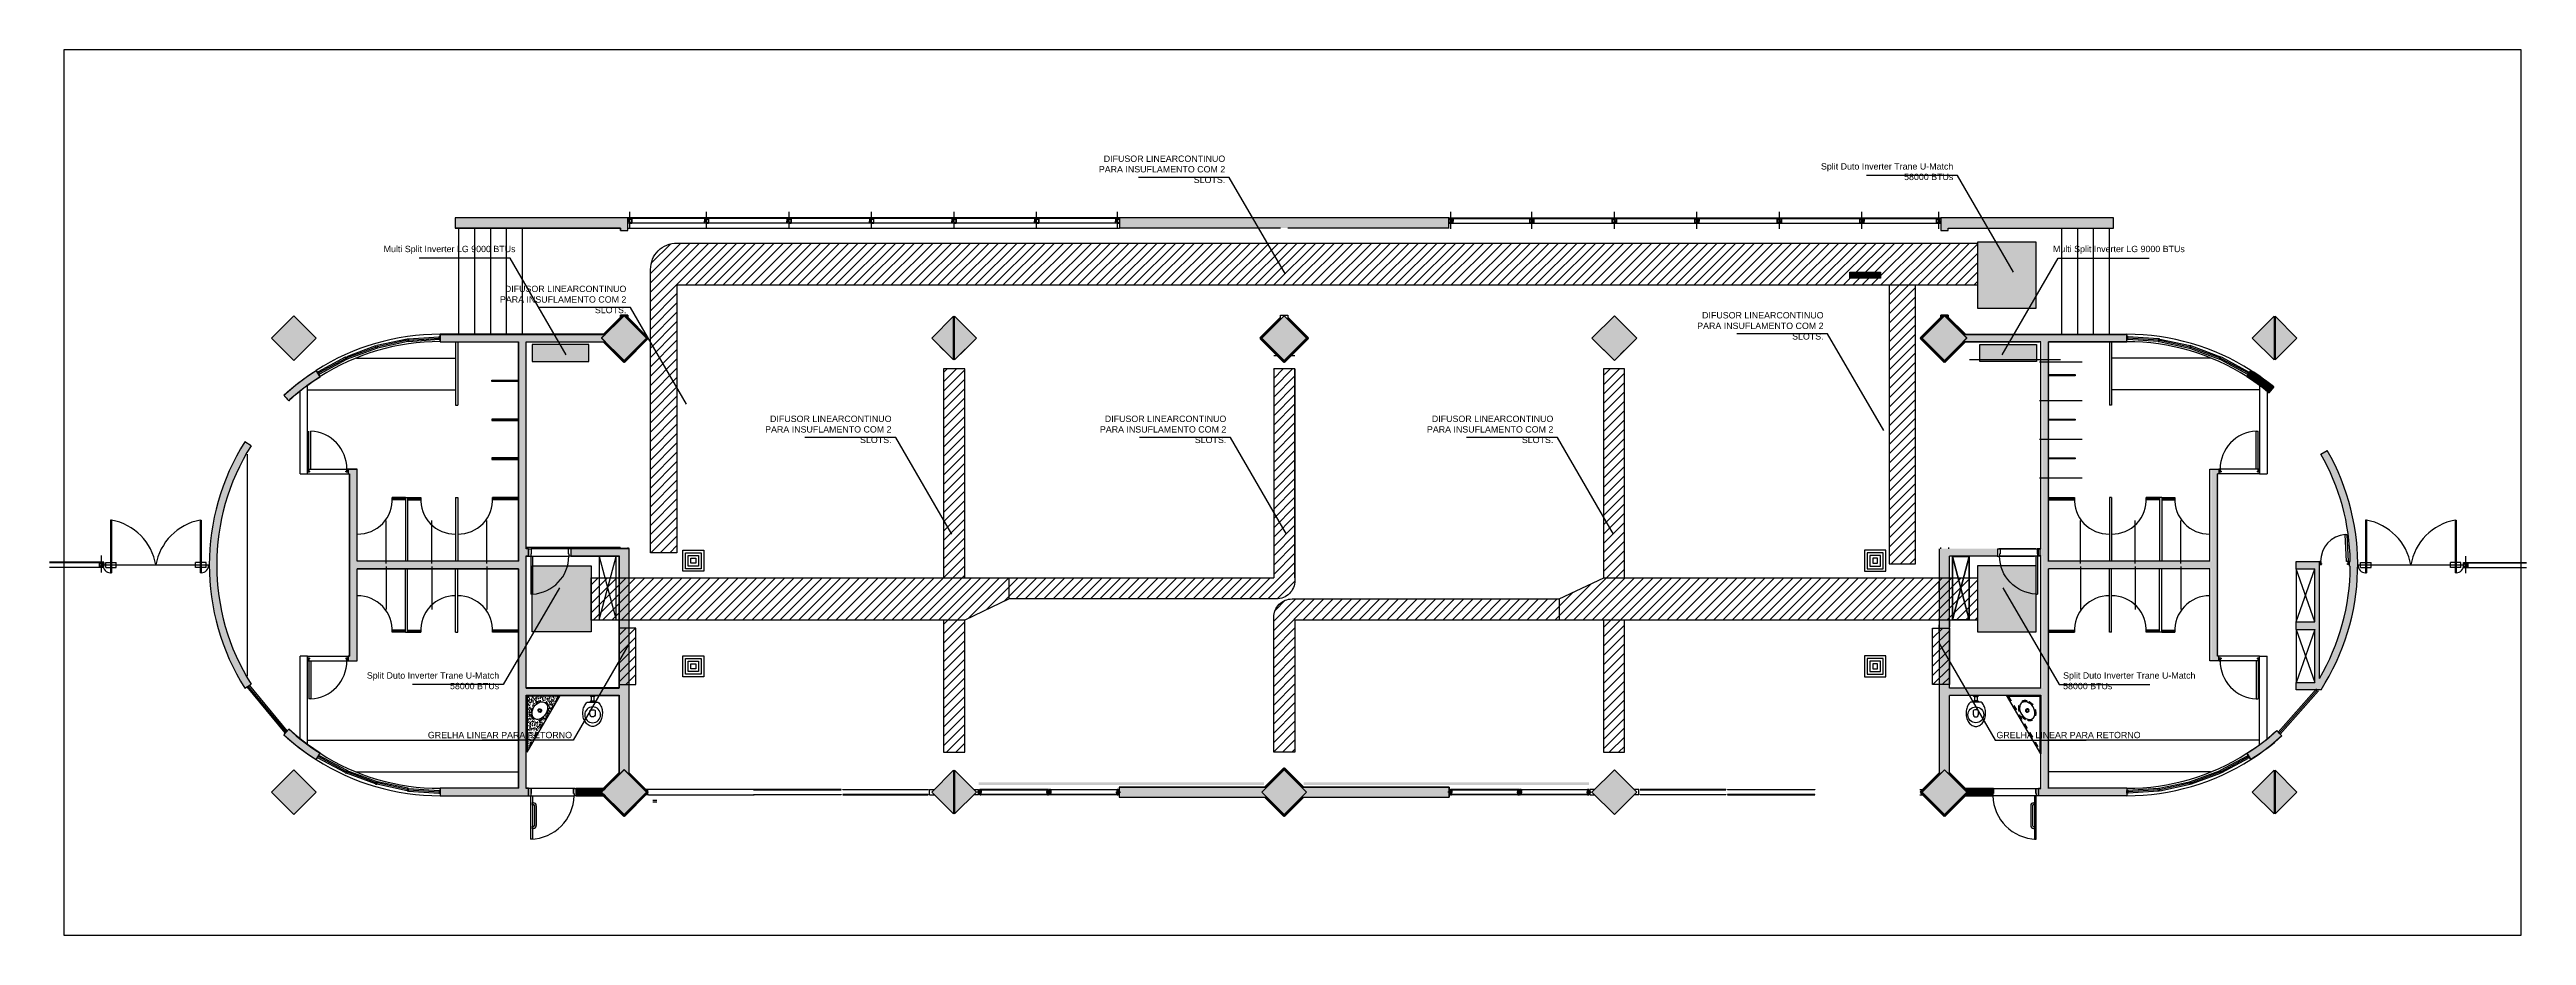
# Model space of a CAD drawing. Header units: millimetres. Extents: x 182 to 575, y -105 to 95.
# Drawn here: x 301.66 to 348.56, y -104.97 to -88.19 of the extents above; entities that cross this region are included whole.
import ezdxf

# ---------------------------------------------------------------- set-up
doc = ezdxf.new("R2010")
doc.units = ezdxf.units.MM
doc.header["$MEASUREMENT"] = 0
for name, pattern in [('DASHDOT', [1, 0.5, -0.25, 0, -0.25]), ('DASHED', [0.75, 0.5, -0.25]), ('XR_BL2_AND_MON-REV15$0$DASHDOT', [1, 0.5, -0.25, 0, -0.25])]:
    doc.linetypes.add(name, pattern=pattern)
for name, color, linetype in [('ar condicionado', 160, 'Continuous'), ('base', 253, 'Continuous'), ('EIXOS_PERFIL', 181, 'DASHDOT'), ('XR_BL2_AND_MON-REV15$0$aca', 2, 'Continuous'), ('XR_BL2_AND_MON-REV15$0$EIXOS_PERFIL', 181, 'XR_BL2_AND_MON-REV15$0$DASHDOT'), ('XR_BL2_AND_MON-REV15$0$PERFIL_DIV', 41, 'Continuous'), ('XR_BL2_AND_MON-REV15$0$SHADE', 7, 'Continuous')]:
    doc.layers.add(name, color=color, linetype=linetype)
doc.styles.add('ARIAL', font='arial.ttf')
pattern_1 = [(45, (0, -100), (-0.088388348, 0.088388348), [])]
pattern_2 = [(45, (1.02373, -103.8213), (-0.088388348, 0.088388348), [])]

msp = doc.modelspace()

# ---------------------------------------------------------------- texts
at = {"layer": 'ar condicionado', "color": 3, "ltscale": 0.8, "char_height": 0.12, "width": 2.66698, "style": 'ARIAL'}
for s, insert, attachment_point in [('DIFUSOR LINEARCONTINUO PARA INSUFLAMENTO COM 2 SLOTS. ', (323.924, -90.195), 3), ('Split Duto Inverter Trane U-Match 58000 BTUs', (337.709, -90.34), 3), ('Multi Split Inverter LG 9000 BTUs', (310.486, -91.905), 3), ('Multi Split Inverter LG 9000 BTUs', (339.596, -91.905), 1), ('DIFUSOR LINEARCONTINUO PARA INSUFLAMENTO COM 2 SLOTS. ', (312.585, -92.661), 3), ('DIFUSOR LINEARCONTINUO PARA INSUFLAMENTO COM 2 SLOTS. ', (335.253, -93.161), 3), ('DIFUSOR LINEARCONTINUO PARA INSUFLAMENTO COM 2 SLOTS. ', (317.606, -95.122), 3), ('DIFUSOR LINEARCONTINUO PARA INSUFLAMENTO COM 2 SLOTS. ', (323.944, -95.122), 3), ('DIFUSOR LINEARCONTINUO PARA INSUFLAMENTO COM 2 SLOTS. ', (330.136, -95.122), 3), ('Split Duto Inverter Trane U-Match 58000 BTUs', (310.177, -99.984), 3), ('Split Duto Inverter Trane U-Match 58000 BTUs', (339.788, -99.984), 1), ('GRELHA LINEAR PARA RETORNO', (311.556, -101.112), 3), ('GRELHA LINEAR PARA RETORNO', (338.526, -101.112), 1)]:
    msp.add_mtext(s, dxfattribs=dict(at, insert=insert, attachment_point=attachment_point))

# ---------------------------------------------------------------- blocks, each defined once
blk = doc.blocks.new('XR_BL2_AND_MON-REV15$0$P50X50')
at = {"layer": 'base'}
blk.add_hatch(color=256, dxfattribs=at).paths.add_polyline_path([(0, -0.424), (0.424, 0), (0, 0.424), (-0.424, 0)])
at = {"layer": 'base', "linetype": 'ByBlock'}
blk.add_lwpolyline([(0, -0.424), (0.424, 0), (0, 0.424), (-0.424, 0)], close=True, dxfattribs=at)
blk = doc.blocks.new('XR_BL2_AND_MON-REV15$0$PILAR 60X60_45')
at = {"layer": 'base'}
blk.add_blockref('XR_BL2_AND_MON-REV15$0$P50X50', (0, 0), dxfattribs=at)
blk = doc.blocks.new('XR_BL2_AND_MON-REV15$0$PILAR_60X60_JUNTA')
at = {"layer": 'base'}
for points in [[(-0.414, 0.01), (0, 0.424), (0.414, 0.01)], [(-0.414, -0.01), (0, -0.424), (0.414, -0.01)]]:
    blk.add_hatch(color=256, dxfattribs=at).paths.add_polyline_path(points)
at = {"layer": 'base', "linetype": 'ByBlock'}
for points in [[(-0.414, 0.01), (0, 0.424), (0.414, 0.01)], [(-0.414, -0.01), (0, -0.424), (0.414, -0.01)]]:
    blk.add_lwpolyline(points, close=True, dxfattribs=at)
at = {"layer": 'base'}
blk.add_point((0, 0), dxfattribs=at)
blk = doc.blocks.new('XR_BL2_AND_MON-REV15$0$P8014PL')
at = {"layer": 'base'}
for p, q in [((-0.075, 0.14), (-0.075, 0.859)), ((-0.075, 0.859), (-0.04, 0.859)), ((-0.04, 0.14), (-0.04, 0.859)), ((-0.8, 0), (-0.8, 0.14)), ((-0.8, 0.14), (-0.76, 0.14)), ((-0.8, 0), (-0.75, 0)), ((-0.76, 0.1), (-0.76, 0.14)), ((-0.76, 0.1), (-0.75, 0.1)), ((-0.75, 0), (-0.75, 0.1)), ((-0.04, 0.14), (-0.075, 0.14)), ((-0.05, 0), (-0.05, 0.1)), ((-0.04, 0.1), (-0.05, 0.1)), ((0, 0), (-0.05, 0)), ((-0.04, 0.1), (-0.04, 0.14)), ((0, 0.14), (-0.04, 0.14)), ((0, 0), (0, 0.14))]:
    blk.add_line(p, q, dxfattribs=at)
blk.add_arc((-0.04, 0.14), 0.72, 92.7863, 180, dxfattribs=at)
blk = doc.blocks.new('XR_BL2_AND_MON-REV15$0$PERFIL_UNIT_ALCOA')
at = {"color": 1}
for p, q in [((-34, 19), (-34, 13)), ((-34, 13), (-15, 13)), ((-33, 83), (-32, 83)), ((-33, 76), (-33, 83)), ((-32, 76), (-33, 76)), ((-33, 43), (-32, 43)), ((-33, 36), (-33, 43)), ((-32, 36), (-33, 36)), ((-32, 80), (-32, 79)), ((-31, 80), (-32, 80)), ((-32, 79), (-31, 79)), ((-32, 40), (-32, 39)), ((-31, 40), (-32, 40)), ((-32, 39), (-31, 39)), ((-31, 82), (-31, 80)), ((-31, 79), (-31, 77)), ((-31, 42), (-31, 40)), ((-31, 39), (-31, 37)), ((-15, 19), (-21, 19)), ((-15, 19), (-21, 19)), ((-21, 13), (-15, 13)), ((-19, 19), (-13, 19)), ((-15, 19), (-15, 13)), ((-7, 95), (-9, 95)), ((-7, 95), (-9, 95)), ((-9, 92), (-5, 92)), ((-9, 27), (-5, 27)), ((-7, 24), (-9, 24)), ((-7, 24), (-9, 24)), ((-6, 95), (-8, 97)), ((-7, 96), (-8, 97)), ((-8, 96), (-7, 97)), ((-8, 96), (-7, 97)), ((-8, 96), (-7, 97)), ((-8, 97), (-8, 97)), ((-6, 95), (-8, 97)), ((-7, 96), (-8, 97)), ((-8, 96), (-7, 97)), ((-8, 96), (-7, 97)), ((-8, 96), (-7, 97)), ((-8, 97), (-8, 97)), ((-7, 96), (-8, 96)), ((-8, 96), (-8, 96)), ((-7, 96), (-8, 96)), ((-8, 96), (-8, 96)), ((-6, 24), (-8, 22)), ((-6, 24), (-8, 22)), ((-7, 23), (-8, 22)), ((-7, 23), (-8, 22)), ((-8, 23), (-8, 23)), ((-8, 23), (-7, 22)), ((-8, 23), (-7, 22)), ((-7, 23), (-8, 22)), ((-7, 23), (-8, 22)), ((-8, 23), (-8, 23)), ((-8, 23), (-7, 22)), ((-8, 23), (-7, 22)), ((-8, 22), (-7, 22)), ((-8, 22), (-8, 22)), ((-8, 22), (-7, 22)), ((-8, 22), (-8, 22)), ((-5, 95), (-7, 97)), ((-5, 95), (-7, 97)), ((-7, 95), (-4, 97)), ((-7, 95), (-5, 97)), ((-7, 95), (-5, 97)), ((-7, 96), (-6, 97)), ((-7, 96), (-6, 97)), ((-5, 95), (-7, 97)), ((-5, 95), (-7, 97)), ((-7, 95), (-4, 97)), ((-7, 95), (-5, 97)), ((-7, 95), (-5, 97)), ((-7, 96), (-6, 97)), ((-7, 96), (-6, 97)), ((-7, 95), (-7, 96)), ((-7, 95), (-7, 96)), ((-6, 95), (-7, 96)), ((-6, 95), (-7, 96)), ((-4, 95), (-7, 95)), ((-4, 95), (-7, 95)), ((-6, 95), (-7, 95)), ((-6, 95), (-7, 95)), ((-4, 24), (-7, 24)), ((-7, 24), (-7, 23)), ((-4, 24), (-7, 24)), ((-7, 24), (-7, 23)), ((-5, 24), (-7, 22)), ((-5, 24), (-7, 22)), ((-6, 24), (-7, 23)), ((-6, 24), (-7, 23)), ((-7, 24), (-4, 22)), ((-5, 24), (-7, 22)), ((-5, 24), (-7, 22)), ((-6, 24), (-7, 23)), ((-6, 24), (-7, 23)), ((-7, 24), (-4, 22)), ((-7, 23), (-5, 22)), ((-7, 23), (-5, 22)), ((-7, 23), (-6, 22)), ((-7, 23), (-6, 22)), ((-7, 23), (-5, 22)), ((-7, 23), (-5, 22)), ((-7, 23), (-6, 22)), ((-7, 23), (-6, 22)), ((-4, 95), (-6, 97)), ((-4, 95), (-6, 97)), ((-4, 95), (-6, 97)), ((-6, 95), (-4, 97)), ((-6, 95), (-4, 97)), ((-4, 95), (-6, 97)), ((-4, 95), (-6, 97)), ((-4, 95), (-6, 97)), ((-6, 95), (-4, 97)), ((-6, 95), (-4, 97)), ((-4, 24), (-6, 22)), ((-4, 24), (-6, 22)), ((-6, 24), (-4, 22)), ((-6, 24), (-4, 22)), ((-4, 24), (-6, 22)), ((-4, 24), (-6, 22)), ((-6, 24), (-4, 22)), ((-6, 24), (-4, 22)), ((-4, 23), (-6, 22)), ((-4, 23), (-6, 22)), ((-3, 96), (-5, 97)), ((-4, 96), (-5, 97)), ((-5, 95), (-3, 97)), ((-5, 95), (-3, 97)), ((-3, 96), (-5, 97)), ((-4, 96), (-5, 97)), ((-5, 95), (-3, 97)), ((-5, 95), (-3, 97)), ((-5, 92), (-1, 92)), ((-5, 27), (-1, 27)), ((-5, 24), (-3, 22)), ((-5, 24), (-3, 22)), ((-5, 24), (-3, 22)), ((-5, 24), (-3, 22)), ((-3, 23), (-5, 22)), ((-4, 23), (-5, 22)), ((-3, 23), (-5, 22)), ((-4, 23), (-5, 22)), ((-3, 96), (-4, 97)), ((-3, 96), (-4, 97)), ((-3, 96), (-4, 97)), ((-3, 96), (-4, 97)), ((-4, 96), (-4, 95)), ((-4, 96), (-4, 95)), ((-4, 96), (-3, 96)), ((-4, 96), (-3, 96)), ((-4, 95), (-4, 95)), ((-4, 95), (-4, 95)), ((-2, 95), (-4, 95)), ((-4, 95), (-4, 95)), ((-4, 95), (-4, 95)), ((-2, 95), (-4, 95)), ((-4, 23), (-4, 24)), ((-4, 23), (-4, 24)), ((-4, 24), (-4, 24)), ((-4, 24), (-4, 23)), ((-2, 24), (-4, 24)), ((-4, 24), (-4, 24)), ((-4, 24), (-4, 23)), ((-2, 24), (-4, 24)), ((-3, 23), (-4, 22)), ((-3, 23), (-4, 22)), ((-4, 23), (-3, 22)), ((-3, 23), (-4, 22)), ((-3, 23), (-4, 22)), ((-4, 23), (-3, 22)), ((0, 19), (-4, 4)), ((-4, 13), (-4, 3)), ((-4, 8), (-4, 4)), ((-3, 97), (-3, 97)), ((-3, 96), (-3, 97)), ((-3, 97), (-3, 97)), ((-3, 96), (-3, 97)), ((-3, 96), (-3, 96)), ((-3, 96), (-3, 96)), ((-3, 23), (-3, 22)), ((-3, 23), (-3, 22)), ((-3, 22), (-3, 22)), ((-3, 22), (-3, 22)), ((-3, 22), (-3, 22)), ((-3, 22), (-3, 22)), ((10, 19), (0, 19)), ((18, 27), (9, 27)), ((9, 27), (9, 27)), ((9, 27), (9, 27)), ((9, 27), (9, 26)), ((9, 26), (9, 26)), ((9, 25), (9, 25)), ((9, 25), (9, 24)), ((9, 24), (9, 24)), ((10, 26), (10, 26)), ((10, 26), (17, 25)), ((17, 25), (10, 25)), ((10, 25), (10, 25)), ((10, 24), (10, 24)), ((10, 24), (12, 24)), ((10, 19), (13, 4)), ((12, 39), (26, 39)), ((12, 24), (12, 23)), ((12, 23), (12, 23)), ((12, 23), (12, 23)), ((12, 23), (12, 23)), ((12, 22), (12, 22)), ((12, 22), (12, 21)), ((12, 21), (12, 21)), ((12, 21), (12, 21)), ((12, 21), (15, 21)), ((15, 43), (13, 43)), ((13, 43), (13, 43)), ((13, 42), (13, 42)), ((13, 42), (13, 40)), ((13, 40), (13, 40)), ((13, 40), (13, 39)), ((13, 39), (13, 39)), ((13, 39), (13, 37)), ((13, 37), (13, 37)), ((13, 36), (13, 36)), ((13, 36), (15, 36)), ((13, 13), (13, 3)), ((13, 8), (13, 4)), ((15, 36), (15, 43)), ((15, 41), (16, 40)), ((15, 38), (15, 41)), ((15, 40), (15, 40)), ((15, 38), (15, 38)), ((15, 38), (16, 38)), ((15, 23), (15, 24)), ((16, 23), (15, 23)), ((15, 23), (15, 23)), ((15, 21), (16, 22)), ((15, 21), (15, 21)), ((15, 21), (15, 21)), ((16, 41), (17, 40)), ((16, 38), (16, 41)), ((16, 40), (16, 40)), ((16, 38), (16, 40)), ((16, 38), (17, 38)), ((16, 38), (16, 38)), ((16, 24), (18, 24)), ((16, 23), (16, 23)), ((16, 22), (16, 22)), ((17, 38), (18, 41)), ((17, 38), (17, 40)), ((17, 40), (17, 40)), ((17, 38), (17, 38)), ((17, 38), (18, 38)), ((17, 25), (17, 25)), ((17, 25), (17, 25)), ((17, 25), (17, 25)), ((17, 25), (17, 25)), ((17, 25), (17, 25)), ((18, 41), (18, 40)), ((18, 38), (19, 41)), ((18, 38), (18, 40)), ((18, 40), (19, 40)), ((18, 38), (18, 38)), ((18, 38), (19, 38)), ((18, 24), (18, 27)), ((18, 27), (18, 27)), ((18, 27), (18, 27)), ((18, 24), (18, 24)), ((18, 24), (18, 24)), ((19, 41), (19, 40)), ((19, 38), (20, 41)), ((19, 40), (19, 40)), ((19, 40), (20, 40)), ((19, 38), (19, 40)), ((19, 38), (20, 38)), ((19, 38), (19, 38)), ((19, 38), (19, 38)), ((20, 41), (20, 40)), ((20, 38), (20, 40)), ((20, 40), (21, 40)), ((20, 38), (21, 38)), ((21, 38), (21, 41)), ((21, 41), (21, 40)), ((21, 38), (21, 40)), ((21, 40), (22, 40)), ((21, 38), (21, 38)), ((21, 38), (22, 38)), ((22, 38), (22, 41)), ((22, 41), (22, 40)), ((22, 38), (22, 40)), ((22, 40), (23, 40)), ((22, 38), (22, 38)), ((22, 38), (23, 38)), ((23, 38), (23, 41)), ((23, 41), (24, 40)), ((23, 38), (24, 40)), ((23, 38), (23, 38)), ((23, 38), (23, 38)), ((24, 40), (24, 40)), ((24, 39), (24, 40)), ((24, 19), (24, 13)), ((31, 13), (24, 13)), ((43, 13), (24, 13)), ((26, 19), (32, 19)), ((26, 19), (45, 19)), ((39, 82), (39, 80)), ((39, 80), (40, 80)), ((39, 79), (39, 77)), ((40, 79), (39, 79)), ((41, 83), (40, 83)), ((40, 80), (40, 79)), ((40, 76), (41, 76)), ((41, 76), (41, 83)), ((43, 19), (43, 13))]:
    blk.add_line(p, q, dxfattribs=at)
for points in [[(-33, 19), (0, 19), (0, 19), (0, 24), (0, 24), (-3, 24, 1), (-3, 23), (-3, 23), (-3, 22), (-8, 22), (-8, 23), (-7, 23, 1), (-7, 24), (-10, 24), (-10, 23, -0.414214), (-12, 21), (-32, 21, -0.414214), (-34, 23), (-34, 96, -0.414214), (-32, 98), (-10, 98), (-10, 98), (-10, 95), (-10, 95, 0.419197), (-10, 95), (-7, 95, 1.022616), (-7, 96), (-8, 96), (-8, 97), (-3, 97), (-3, 96), (-3, 96, 1), (-3, 95), (0, 95), (0, 95), (0, 99), (-35, 99), (-35, 99), (-35, 18, 0.414214), (-35, 17), (-34, 17, 0.414214), (-34, 18), (-34, 19, -0.414214), (-33, 19)], [(40, 97), (14, 97, 0.414214), (12, 95), (12, 91, -0.414214), (10, 89), (-4, 89), (-4, 86), (-5, 86), (-5, 89), (-13, 89, -1.000008), (-13, 91), (-5, 92), (-5, 92), (10, 92), (10, 99, -0.414214), (10, 99), (44, 99, -0.414214), (45, 99), (45, 63, -0.406616), (44, 62), (18, 62, 0.414214), (17, 62), (17, 27, -0.414214), (17, 27), (-5, 27), (-13, 28, -1.000008), (-13, 30), (-5, 30), (-5, 33), (-4, 33), (-4, 30), (13, 30, 0.414214), (15, 32), (15, 65, -0.414214), (15, 65), (40, 65, 0.414214), (42, 67), (42, 95, 0.414214), (40, 97)], [(19, 56), (19, 30), (18, 30, 1), (18, 29), (19, 29), (19, 24), (16, 24, 0.414173), (15, 23), (15, 23), (16, 23, -0.585709), (16, 22), (16, 21, -0.26127), (15, 21), (12, 21, -0.253886), (12, 21), (11, 22, -0.595041), (11, 23), (12, 23), (12, 23, 0.414173), (12, 24), (10, 24, 0.414214), (10, 23), (10, 20, 0.414214), (10, 19), (44, 19, 0.414214), (45, 20), (45, 62, 0.414214), (44, 62), (19, 62, 0.414214), (19, 62), (19, 57), (18, 57, 1), (18, 56), (19, 56)], [(13, 22), (13, 24), (13, 24, -0.414214), (13, 24), (13, 24), (14, 24), (14, 24, -0.414214), (15, 24), (15, 24), (15, 22), (15, 22, -0.414214), (14, 22), (14, 22), (13, 22), (13, 22, -0.414214), (13, 22)], [(20, 22), (19, 22, 0.414214), (18, 22), (18, 21, 0.414214), (19, 21), (43, 21), (43, 61), (20, 61), (20, 23, -0.414214), (20, 22)]]:
    blk.add_lwpolyline(points, format="xyb", dxfattribs=at)
for points in [[(-7, 96), (-8, 96), (-8, 97), (-3, 97), (-3, 96), (-4, 96)], [(-7, 96), (-8, 96), (-8, 97), (-3, 97), (-3, 96), (-4, 96)], [(-7, 23), (-8, 23), (-8, 22), (-3, 22), (-3, 23), (-4, 23)], [(-7, 23), (-8, 23), (-8, 22), (-3, 22), (-3, 23), (-4, 23)]]:
    blk.add_lwpolyline(points, dxfattribs=at)
for centre, radius, start, end in [((-32, 82), 0.869, 0, 90), ((-32, 77), 0.869, 270, 0), ((-32, 42), 0.869, 0, 90), ((-32, 37), 0.869, 270, 0), ((-9, 93), 1.57, 97.3776, 269.717), ((-9, 25), 1.57, 90.283, 262.6224), ((-2, 93), 1.44, 277.4115, 92.3804), ((-2, 25), 1.44, 267.6196, 82.5885), ((9, 27), 0.3, 90.0002, 173.0764), ((10, 26), 0.5, 173.0802, 360), ((10, 25), 0.3, 86.9206, 179.9979), ((10, 24), 0.3, 180, 270), ((12, 24), 0.3, 360, 90), ((12, 23), 0.184, 90, 194.9998), ((12, 21), 0.184, 202.0192, 270), ((16, 24), 0.3, 90, 180), ((15, 21), 0.184, 270, 337.9776), ((16, 23), 0.184, 344.9975, 90), ((17, 25), 0.2, 0, 86.4562), ((17, 25), 0.2, 266.9225, 0), ((18, 27), 0.3, 0, 90), ((18, 24), 0.3, 270, 0), ((40, 82), 0.869, 90, 180), ((40, 77), 0.869, 180, 270)]:
    blk.add_arc(centre, radius, start, end, dxfattribs=at)
at = {"color": 1, "extrusion": (0, 0, -1)}
for centre, major_axis in [((13, 42), (0.573, -0.573)), ((13, 37), (0.573, 0.573))]:
    blk.add_ellipse(centre, major_axis=major_axis, ratio=1, start_param=2.356194, end_param=3.926991, dxfattribs=at)
at = {"color": 1}
for points, knots in [([(25, 39), (25, 39), (25, 39), (25, 39), (25, 39), (25, 39), (25, 39), (25, 39), (25, 39), (24, 39), (24, 39), (24, 39), (24, 39), (24, 39), (24, 39), (24, 39), (24, 39), (24, 39), (24, 39), (24, 39), (24, 39), (24, 39), (24, 39), (24, 39), (24, 39), (24, 39), (24, 39), (24, 39), (24, 38), (23, 38), (23, 38), (23, 38), (23, 38), (23, 38)], [0, 0, 0, 0, 0.051439, 0.072585, 0.094945, 0.148925, 0.177318, 0.208117, 0.229263, 0.263962, 0.286322, 0.316684, 0.341831, 0.370224, 0.385176, 0.410323, 0.432683, 0.466448, 0.484229, 0.519793, 0.54494, 0.583668, 0.608815, 0.635405, 0.653187, 0.684808, 0.766724, 0.798345, 0.829966, 0.855113, 0.870066, 0.927124, 1, 1, 1, 1]), ([(25, 39), (25, 39), (25, 40), (25, 40), (25, 40), (25, 40), (24, 40), (25, 40), (24, 40), (24, 40), (24, 40), (24, 40), (24, 40), (24, 40), (24, 40), (24, 40), (24, 40), (24, 40), (24, 40), (24, 40), (24, 40), (24, 40), (24, 40), (24, 40), (24, 40)], [0, 0, 0, 0, 0.07678, 0.102261, 0.156401, 0.18506, 0.227914, 0.244954, 0.311716, 0.342019, 0.377118, 0.407421, 0.432902, 0.525013, 0.566753, 0.587018, 0.625497, 0.657854, 0.688156, 0.805193, 0.825457, 0.896684, 0.922166, 1, 1, 1, 1])]:
    blk.add_open_spline(points, degree=3, knots=knots, dxfattribs=at)
at = {"layer": 'XR_BL2_AND_MON-REV15$0$EIXOS_PERFIL', "linetype": 'ByBlock', "ltscale": 0.1}
blk.add_line((5, 207), (5, -115), dxfattribs=at)
blk = doc.blocks.new('XR_BL2_AND_MON-REV15$0$A$C10B331E6')
at = {"layer": 'base'}
for p, q in [((-0.15, 0), (-0.15, -9.313, 2.33)), ((-0.06, 0, 197.496), (-0.06, -9.313, 199.826)), ((-0.05, 0, 179.853), (-0.05, -9.313, 199.826))]:
    blk.add_line(p, q, dxfattribs=at)
at = {"layer": 'base', "elevation": 179.853}
blk.add_lwpolyline([(-0.06, -9.313), (-0.05, -9.313)], dxfattribs=at)
at = {"layer": 'base', "linetype": 'ByBlock', "ltscale": 0.1, "xscale": -0.001000000000203727, "yscale": 0.001000000000203727, "zscale": 0.0009999999999763531, "rotation": 90}
for p in [(-0.047, -0.035, 197.496), (-0.047, -1.566), (-0.047, -3.129), (-0.047, -4.691), (-0.047, -6.254), (-0.047, -7.816), (-0.047, -9.269, 179.853)]:
    blk.add_blockref('XR_BL2_AND_MON-REV15$0$PERFIL_UNIT_ALCOA', p, dxfattribs=at)
blk = doc.blocks.new('XR_BL2_AND_MON-REV15$0$A$C331768BC')
at = {"layer": 'XR_BL2_AND_MON-REV15$0$SHADE'}
blk.add_hatch(color=254, dxfattribs=at).paths.add_polyline_path([(73, 22), (73, 17), (85, 17), (85, 26), (80, 26), (80, 45), (85, 45), (85, 54), (73, 54), (73, 49), (29, 49), (29, 54), (18, 54), (18, 46), (23, 46), (23, 25), (18, 25), (18, 17), (29, 17), (29, 22), (51, 22)])
at = {"layer": 'XR_BL2_AND_MON-REV15$0$EIXOS_PERFIL'}
for p, q in [((-9, 35, -59), (110, 35, -59)), ((51, 86, -59), (51, -19, -59))]:
    blk.add_line(p, q, dxfattribs=at)
at = {"layer": 'XR_BL2_AND_MON-REV15$0$PERFIL_DIV'}
for p, q in [((0, 65, -59), (0, 46, -59)), ((2, 66, -59), (1, 66, -59)), ((2, 5, -59), (1, 5, -59)), ((2, 50, -59), (2, 66, -59)), ((9, 50, -59), (2, 50, -59)), ((2, 49, -59), (11, 49, -59)), ((2, 46, -59), (2, 49, -59)), ((13, 42, -59), (6, 42, -59)), ((16, 40, -59), (6, 40, -59)), ((9, 65, -59), (9, 50, -59)), ((9, 33, -59), (9, 37, -59)), ((10, 63, -59), (10, 65, -59)), ((10, 50, -59), (10, 57, -59)), ((15, 50, -59), (10, 50, -59)), ((10, 37, -59), (10, 33, -59)), ((11, 49, -59), (11, 49, -59)), ((11, 49, -59), (13, 49, -59)), ((12, 40, -59), (16, 40, -59)), ((15, 39, -59), (12, 39, -59)), ((12, 31, -59), (15, 31, -59)), ((16, 30, -59), (12, 30, -59)), ((14, 69, -59), (13, 69, -59)), ((13, 69, -59), (13, 51, -59)), ((13, 51, -59), (14, 51, -59)), ((13, 49, -59), (13, 42, -59)), ((14, 71, -59), (34, 71, -59)), ((15, 70, -59), (14, 70, -59)), ((14, 58, -59), (14, 69, -59)), ((21, 58, -59), (14, 58, -59)), ((14, 55, -59), (30, 55, -59)), ((14, 51, -59), (14, 55, -59)), ((15, 67, -59), (15, 70, -59)), ((15, 67, -59), (16, 67, -59)), ((18, 58, -59), (15, 60, -59)), ((15, 60, -59), (16, 60, -59)), ((16, 55, -59), (15, 55, -59)), ((15, 55, -59), (15, 50, -59)), ((15, 42, -59), (15, 49, -59)), ((15, 49, -59), (16, 49, -59)), ((16, 42, -59), (15, 42, -59)), ((18, 13, -59), (15, 11, -59)), ((15, 11, -59), (16, 11, -59)), ((16, 70, -59), (31, 70, -59)), ((16, 67, -59), (16, 70, -59)), ((16, 60, -59), (19, 58, -59)), ((16, 49, -59), (16, 55, -59)), ((16, 40, -59), (16, 42, -59)), ((16, 40, -59), (16, 40, -59)), ((16, 31, -59), (16, 30, -59)), ((16, 30, -59), (16, 29, -59)), ((16, 11, -59), (19, 13, -59)), ((17, 39, -59), (18, 39, -59)), ((18, 32, -59), (17, 32, -59)), ((21, 59, -59), (22, 61, -59)), ((24, 59, -59), (21, 58, -59)), ((21, 12, -59), (22, 10, -59)), ((23, 60, -59), (22, 59, -59)), ((23, 11, -59), (22, 12, -59)), ((24, 62, -59), (39, 65, -59)), ((39, 64, -59), (24, 61, -59)), ((30, 57, -59), (24, 59, -59)), ((39, 7, -59), (24, 10, -59)), ((24, 9, -59), (39, 6, -59)), ((30, 55, -59), (30, 57, -59)), ((33, 66, -59), (31, 66, -59)), ((71, 54, -59), (31, 54, -59)), ((32, 68, -59), (32, 68, -59)), ((32, 67, -59), (32, 67, -59)), ((34, 70, -59), (34, 70, -59)), ((35, 70, -59), (35, 70, -59)), ((36, 68, -59), (36, 68, -59)), ((36, 67, -59), (36, 67, -59)), ((37, 66, -59), (36, 66, -59)), ((40, 69, -59), (37, 70, -59)), ((40, 67, -59), (38, 68, -59)), ((42, 68, -59), (51, 68, -59)), ((50, 66, -59), (42, 66, -59)), ((48, 56, -59), (43, 63, -59)), ((59, 56, -59), (43, 56, -59)), ((43, 56, -59), (43, 54, -59)), ((43, 54, -59), (59, 54, -59)), ((43, 15, -59), (43, 17, -59)), ((43, 17, -59), (59, 17, -59)), ((48, 15, -59), (43, 8, -59)), ((59, 15, -59), (43, 15, -59)), ((44, 63, -59), (49, 56, -59)), ((44, 8, -59), (49, 15, -59)), ((50, 65, -59), (50, 66, -59)), ((50, 65, -59), (51, 65, -59)), ((51, 65, -59), (51, 68, -59)), ((60, 68, -59), (51, 68, -59)), ((51, 65, -59), (51, 68, -59)), ((51, 65, -59), (51, 68, -59)), ((51, 65, -59), (51, 68, -59)), ((53, 65, -59), (51, 65, -59)), ((51, 6, -59), (51, 3, -59)), ((51, 6, -59), (51, 3, -59)), ((51, 6, -59), (51, 3, -59)), ((51, 6, -59), (51, 3, -59)), ((53, 65, -59), (53, 66, -59)), ((53, 66, -59), (60, 66, -59)), ((58, 63, -59), (53, 56, -59)), ((58, 8, -59), (53, 15, -59)), ((54, 56, -59), (59, 63, -59)), ((54, 15, -59), (59, 8, -59)), ((59, 54, -59), (59, 56, -59)), ((59, 17, -59), (59, 15, -59)), ((62, 69, -59), (65, 70, -59)), ((62, 67, -59), (64, 68, -59)), ((78, 62, -59), (63, 65, -59)), ((63, 64, -59), (78, 61, -59)), ((63, 7, -59), (78, 10, -59)), ((78, 9, -59), (63, 6, -59)), ((65, 66, -59), (66, 66, -59)), ((66, 68, -59), (66, 68, -59)), ((66, 67, -59), (66, 67, -59)), ((67, 70, -59), (67, 70, -59)), ((88, 71, -59), (68, 71, -59)), ((68, 70, -59), (68, 70, -59)), ((69, 66, -59), (71, 66, -59)), ((71, 54, -59), (69, 54, -59)), ((70, 68, -59), (70, 68, -59)), ((70, 67, -59), (70, 67, -59)), ((86, 70, -59), (71, 70, -59)), ((72, 57, -59), (78, 59, -59)), ((72, 55, -59), (72, 57, -59)), ((88, 55, -59), (72, 55, -59)), ((78, 59, -59), (81, 58, -59)), ((79, 60, -59), (80, 59, -59)), ((79, 11, -59), (80, 12, -59)), ((81, 59, -59), (80, 61, -59)), ((81, 12, -59), (80, 10, -59)), ((81, 58, -59), (88, 58, -59)), ((86, 60, -59), (83, 58, -59)), ((86, 11, -59), (83, 13, -59)), ((84, 58, -59), (87, 60, -59)), ((85, 39, -59), (84, 39, -59)), ((84, 32, -59), (85, 32, -59)), ((85, 17, -59), (85, 26, -59)), ((86, 67, -59), (86, 70, -59)), ((88, 67, -59), (86, 67, -59)), ((87, 60, -59), (86, 60, -59)), ((86, 49, -59), (86, 55, -59)), ((86, 55, -59), (88, 55, -59)), ((88, 49, -59), (86, 49, -59)), ((86, 40, -59), (86, 42, -59)), ((86, 42, -59), (88, 42, -59)), ((86, 40, -59), (96, 40, -59)), ((90, 40, -59), (86, 40, -59)), ((86, 40, -59), (86, 40, -59)), ((86, 31, -59), (86, 30, -59)), ((86, 30, -59), (86, 29, -59)), ((86, 30, -59), (90, 30, -59)), ((86, 22, -59), (86, 15, -59)), ((87, 11, -59), (86, 11, -59)), ((87, 39, -59), (90, 39, -59)), ((90, 31, -59), (87, 31, -59)), ((88, 67, -59), (88, 70, -59)), ((88, 70, -59), (88, 70, -59)), ((88, 58, -59), (88, 69, -59)), ((88, 69, -59), (89, 69, -59)), ((88, 55, -59), (88, 50, -59)), ((88, 51, -59), (88, 55, -59)), ((88, 50, -59), (92, 50, -59)), ((89, 51, -59), (88, 51, -59)), ((88, 42, -59), (88, 49, -59)), ((89, 69, -59), (89, 51, -59)), ((89, 49, -59), (89, 42, -59)), ((91, 49, -59), (89, 49, -59)), ((89, 42, -59), (96, 42, -59)), ((101, 49, -59), (91, 49, -59)), ((91, 49, -59), (91, 49, -59)), ((92, 63, -59), (92, 65, -59)), ((92, 50, -59), (92, 57, -59)), ((92, 37, -59), (92, 33, -59)), ((93, 65, -59), (93, 50, -59)), ((93, 50, -59), (101, 50, -59)), ((93, 33, -59), (93, 37, -59)), ((101, 66, -59), (101, 66, -59)), ((101, 50, -59), (101, 66, -59)), ((101, 54, -59), (101, 56, -59)), ((102, 65, -59), (102, 46, -59))]:
    blk.add_line(p, q, dxfattribs=at)
at = {"layer": 'XR_BL2_AND_MON-REV15$0$PERFIL_DIV', "linetype": 'Continuous'}
for p, q in [((0, 6, -59), (0, 25, -59)), ((2, 25, -59), (2, 22, -59)), ((2, 22, -59), (11, 22, -59)), ((9, 20, -59), (2, 20, -59)), ((2, 20, -59), (2, 5, -59)), ((16, 30, -59), (6, 30, -59)), ((13, 29, -59), (6, 29, -59)), ((9, 6, -59), (9, 20, -59)), ((15, 20, -59), (10, 20, -59)), ((10, 20, -59), (10, 14, -59)), ((10, 8, -59), (10, 6, -59)), ((11, 22, -59), (11, 22, -59)), ((11, 22, -59), (13, 22, -59)), ((13, 22, -59), (13, 29, -59)), ((13, 2, -59), (13, 20, -59)), ((13, 20, -59), (14, 20, -59)), ((14, 2, -59), (13, 2, -59)), ((14, 20, -59), (14, 15, -59)), ((14, 15, -59), (30, 15, -59)), ((21, 13, -59), (14, 13, -59)), ((14, 13, -59), (14, 2, -59)), ((15, 1, -59), (14, 1, -59)), ((15, 29, -59), (15, 22, -59)), ((16, 29, -59), (15, 29, -59)), ((15, 22, -59), (16, 22, -59)), ((15, 15, -59), (15, 20, -59)), ((16, 15, -59), (15, 15, -59)), ((15, 4, -59), (16, 4, -59)), ((15, 4, -59), (15, 1, -59)), ((16, 40, -59), (16, 55, -59)), ((16, 55, -59), (33, 55, -59)), ((16, 15, -59), (16, 31, -59)), ((16, 22, -59), (16, 15, -59)), ((33, 15, -59), (16, 15, -59)), ((16, 4, -59), (16, 1, -59)), ((16, 1, -59), (31, 1, -59)), ((29, 54, -59), (18, 54, -59)), ((18, 54, -59), (18, 46, -59)), ((18, 46, -59), (23, 46, -59)), ((21, 44, -59), (18, 44, -59)), ((18, 44, -59), (18, 40, -59)), ((18, 31, -59), (18, 27, -59)), ((18, 27, -59), (21, 27, -59)), ((23, 25, -59), (18, 25, -59)), ((18, 25, -59), (18, 17, -59)), ((18, 17, -59), (29, 17, -59)), ((21, 27, -59), (21, 44, -59)), ((24, 12, -59), (21, 13, -59)), ((23, 46, -59), (23, 25, -59)), ((30, 14, -59), (24, 12, -59)), ((29, 49, -59), (29, 54, -59)), ((73, 49, -59), (29, 49, -59)), ((29, 22, -59), (51, 22, -59)), ((29, 17, -59), (29, 22, -59)), ((30, 15, -59), (30, 14, -59)), ((31, 54, -59), (31, 50, -59)), ((33, 54, -59), (31, 54, -59)), ((31, 54, -59), (31, 50, -59)), ((31, 50, -59), (71, 50, -59)), ((31, 50, -59), (71, 50, -59)), ((31, 17, -59), (31, 20, -59)), ((31, 20, -59), (71, 20, -59)), ((51, 20, -59), (31, 20, -59)), ((31, 20, -59), (31, 17, -59)), ((71, 17, -59), (31, 17, -59)), ((31, 17, -59), (33, 17, -59)), ((33, 5, -59), (31, 5, -59)), ((32, 4, -59), (32, 4, -59)), ((32, 3, -59), (32, 3, -59)), ((33, 55, -59), (33, 54, -59)), ((33, 17, -59), (33, 16, -59)), ((34, 1, -59), (34, 1, -59)), ((35, 1, -59), (35, 1, -59)), ((37, 5, -59), (36, 5, -59)), ((36, 4, -59), (36, 4, -59)), ((36, 3, -59), (36, 3, -59)), ((40, 2, -59), (37, 1, -59)), ((40, 4, -59), (38, 3, -59)), ((50, 5, -59), (42, 5, -59)), ((42, 3, -59), (51, 3, -59)), ((50, 6, -59), (51, 6, -59)), ((50, 6, -59), (50, 5, -59)), ((51, 22, -59), (51, 20, -59)), ((51, 20, -59), (51, 22, -59)), ((51, 22, -59), (73, 22, -59)), ((71, 20, -59), (51, 20, -59)), ((53, 6, -59), (51, 6, -59)), ((60, 3, -59), (51, 3, -59)), ((53, 6, -59), (53, 5, -59)), ((53, 5, -59), (60, 5, -59)), ((62, 4, -59), (64, 3, -59)), ((62, 2, -59), (65, 1, -59)), ((65, 5, -59), (66, 5, -59)), ((66, 4, -59), (66, 4, -59)), ((66, 3, -59), (66, 3, -59)), ((67, 1, -59), (67, 1, -59)), ((68, 1, -59), (68, 1, -59)), ((69, 54, -59), (69, 55, -59)), ((69, 55, -59), (86, 55, -59)), ((69, 16, -59), (69, 17, -59)), ((69, 17, -59), (71, 17, -59)), ((86, 15, -59), (69, 15, -59)), ((69, 5, -59), (71, 5, -59)), ((70, 4, -59), (70, 4, -59)), ((70, 3, -59), (70, 3, -59)), ((71, 50, -59), (71, 54, -59)), ((71, 50, -59), (71, 54, -59)), ((71, 20, -59), (71, 17, -59)), ((71, 17, -59), (71, 20, -59)), ((86, 1, -59), (71, 1, -59)), ((88, 15, -59), (72, 15, -59)), ((72, 15, -59), (72, 14, -59)), ((72, 14, -59), (78, 12, -59)), ((85, 54, -59), (73, 54, -59)), ((73, 54, -59), (73, 49, -59)), ((73, 22, -59), (73, 17, -59)), ((73, 17, -59), (85, 17, -59)), ((78, 12, -59), (81, 13, -59)), ((80, 26, -59), (80, 45, -59)), ((80, 45, -59), (85, 45, -59)), ((85, 26, -59), (80, 26, -59)), ((85, 44, -59), (81, 44, -59)), ((81, 44, -59), (81, 27, -59)), ((81, 27, -59), (85, 27, -59)), ((81, 13, -59), (88, 13, -59)), ((84, 13, -59), (87, 11, -59)), ((85, 45, -59), (85, 54, -59)), ((85, 40, -59), (85, 44, -59)), ((85, 27, -59), (85, 31, -59)), ((86, 55, -59), (86, 40, -59)), ((86, 31, -59), (86, 15, -59)), ((86, 30, -59), (96, 30, -59)), ((86, 29, -59), (88, 29, -59)), ((88, 22, -59), (86, 22, -59)), ((86, 15, -59), (88, 15, -59)), ((88, 4, -59), (86, 4, -59)), ((86, 4, -59), (86, 1, -59)), ((88, 29, -59), (88, 22, -59)), ((89, 20, -59), (88, 20, -59)), ((88, 20, -59), (88, 15, -59)), ((88, 15, -59), (88, 20, -59)), ((88, 20, -59), (92, 20, -59)), ((88, 13, -59), (88, 2, -59)), ((88, 4, -59), (88, 1, -59)), ((88, 2, -59), (89, 2, -59)), ((88, 1, -59), (88, 1, -59)), ((89, 22, -59), (89, 29, -59)), ((89, 29, -59), (96, 29, -59)), ((91, 22, -59), (89, 22, -59)), ((89, 2, -59), (89, 20, -59)), ((101, 22, -59), (91, 22, -59)), ((91, 22, -59), (91, 22, -59)), ((92, 20, -59), (92, 14, -59)), ((92, 8, -59), (92, 6, -59)), ((93, 6, -59), (93, 20, -59)), ((93, 20, -59), (101, 20, -59)), ((101, 25, -59), (101, 22, -59)), ((101, 20, -59), (101, 5, -59)), ((101, 5, -59), (101, 5, -59)), ((102, 6, -59), (102, 25, -59)), ((14, 0, -59), (34, 0, -59)), ((88, 0, -59), (68, 0, -59))]:
    blk.add_line(p, q, dxfattribs=at)
at = {"layer": 'XR_BL2_AND_MON-REV15$0$PERFIL_DIV'}
for centre, radius, start, end in [((1, 65, -59), 1, 90, 180), ((6, 47, -59), 6.07, 180.5943, 275.4313), ((6, 47, -59), 4.57, 180.5943, 275.4313), ((15, 65, -59), 6.6, 101.8368, 173.416), ((12, 37, -59), 3, 90, 180), ((12, 33, -59), 3, 180, 270), ((15, 65, -59), 5.05, 99.9202, 174.746), ((4, 60, -59), 7.23, 332.7929, 27.2071), ((12, 37, -59), 2, 90, 180), ((12, 33, -59), 2, 180, 270), ((17, 40, -59), 1.56, 189.429, 326.8025), ((17, 31, -59), 1.56, 33.1975, 170.571), ((17, 40, -59), 0.75, 180, 318.1897), ((17, 31, -59), 0.75, 41.8103, 180), ((20, 60, -59), 2.5, 242.2723, 327.038), ((18, 39, -59), 0.212, 320.0178, 87.8904), ((18, 32, -59), 0.212, 272.1096, 39.9822), ((20, 11, -59), 2.5, 32.962, 117.7277), ((20, 60, -59), 2, 242.2723, 327.038), ((20, 11, -59), 2, 32.962, 117.7277), ((24, 60, -59), 2, 102.9112, 147.038), ((24, 11, -59), 2, 212.962, 257.0888), ((24, 60, -59), 1.5, 102.9112, 147.038), ((24, 11, -59), 1.5, 212.962, 257.0888), ((31, 70, -59), 0.3, 332.9643, 90), ((34, 68, -59), 3.55, 152.9643, 208.0213), ((31, 66, -59), 0.3, 208.0213, 270), ((34, 68, -59), 1.85, 102.4869, 167.5131), ((34, 68, -59), 2.15, 169.2778, 190.7222), ((34, 68, -59), 1.85, 192.4869, 225.2481), ((33, 66, -59), 0.3, 270, 45.2481), ((34, 66, -59), 5, 58.731, 90), ((34, 68, -59), 2.15, 79.2778, 100.7222), ((34, 68, -59), 1.85, 12.4869, 77.5131), ((34, 68, -59), 1.85, 314.7519, 347.5131), ((36, 66, -59), 0.3, 134.7519, 270), ((34, 68, -59), 2.15, 349.2778, 10.7222), ((34, 68, -59), 3.55, 331.9787, 359.2788), ((37, 66, -59), 0.3, 270, 331.9787), ((38, 68, -59), 0.4, 58.731, 179.2788), ((40, 60, -59), 4.5, 42.7825, 102.9112), ((40, 60, -59), 5, 42.7825, 102.9112), ((40, 11, -59), 4.5, 257.0888, 317.2175), ((40, 11, -59), 5, 257.0888, 317.2175), ((42, 73, -59), 5, 238.731, 270), ((42, 71, -59), 4.68, 238.731, 270), ((62, 60, -59), 5, 77.0888, 137.2175), ((62, 11, -59), 5, 222.7825, 282.9112), ((62, 60, -59), 4.5, 77.0888, 137.2175), ((62, 11, -59), 4.5, 222.7825, 282.9112), ((60, 73, -59), 5, 270, 301.269), ((60, 71, -59), 4.68, 270, 301.269), ((64, 68, -59), 0.4, 0.7212, 121.269), ((68, 68, -59), 3.55, 180.7212, 208.0213), ((68, 66, -59), 5, 90, 121.269), ((65, 66, -59), 0.3, 208.0213, 270), ((68, 68, -59), 1.85, 102.4869, 167.5131), ((68, 68, -59), 2.15, 169.2778, 190.7222), ((68, 68, -59), 1.85, 192.4869, 225.2481), ((66, 66, -59), 0.3, 270, 45.2481), ((68, 68, -59), 2.15, 79.2778, 100.7222), ((68, 68, -59), 1.85, 12.4869, 77.5131), ((68, 68, -59), 1.85, 314.7519, 347.5131), ((69, 66, -59), 0.3, 134.7519, 270), ((68, 68, -59), 2.15, 349.2778, 10.7222), ((71, 70, -59), 0.3, 90, 207.0357), ((68, 68, -59), 3.55, 331.9787, 27.0357), ((71, 66, -59), 0.3, 270, 331.9787), ((78, 60, -59), 2, 32.962, 77.0888), ((78, 60, -59), 1.5, 32.962, 77.0888), ((78, 11, -59), 1.5, 282.9112, 327.038), ((78, 11, -59), 2, 282.9112, 327.038), ((82, 60, -59), 2.5, 212.962, 297.7277), ((82, 11, -59), 2.5, 62.2723, 147.038), ((82, 60, -59), 2, 212.962, 297.7277), ((82, 11, -59), 2, 62.2723, 147.038), ((84, 39, -59), 0.212, 92.1096, 219.9822), ((85, 40, -59), 1.56, 213.1975, 350.571), ((85, 31, -59), 1.56, 9.429, 146.8025), ((84, 32, -59), 0.212, 140.0178, 267.8904), ((85, 40, -59), 0.75, 221.8103, 0), ((85, 31, -59), 0.75, 0, 138.1897), ((87, 65, -59), 6.6, 6.584, 78.1632), ((87, 65, -59), 5.05, 5.254, 80.0798), ((90, 37, -59), 3, 0, 90), ((90, 37, -59), 2, 0, 90), ((90, 33, -59), 3, 270, 0), ((90, 33, -59), 2, 270, 0), ((98, 60, -59), 7.23, 152.7929, 207.2071), ((96, 47, -59), 6.07, 264.5687, 359.4057), ((96, 47, -59), 4.57, 264.5687, 359.4057), ((101, 65, -59), 1, 0, 90)]:
    blk.add_arc(centre, radius, start, end, dxfattribs=at)
at = {"layer": 'XR_BL2_AND_MON-REV15$0$PERFIL_DIV', "linetype": 'Continuous'}
for centre, radius, start, end in [((6, 24, -59), 6.07, 84.5687, 179.4057), ((1, 6, -59), 1, 180, 270), ((6, 24, -59), 4.57, 84.5687, 179.4057), ((15, 6, -59), 6.6, 186.584, 258.1632), ((4, 11, -59), 7.23, 332.7929, 27.2071), ((15, 6, -59), 5.05, 185.254, 260.0798), ((17, 40, -59), 0.75, 180, 0), ((17, 31, -59), 0.75, 0, 180), ((34, 3, -59), 3.55, 151.9787, 207.0357), ((31, 5, -59), 0.3, 90, 151.9787), ((31, 1, -59), 0.3, 270, 27.0357), ((34, 3, -59), 1.85, 134.7519, 167.5131), ((34, 3, -59), 2.15, 169.2778, 190.7222), ((34, 3, -59), 1.85, 192.4869, 257.5131), ((33, 55, -59), 0.5, 0, 90), ((33, 16, -59), 0.5, 270, 0), ((33, 5, -59), 0.3, 314.7519, 90), ((34, 3, -59), 2.15, 259.2778, 280.7222), ((34, 5, -59), 5, 270, 301.269), ((34, 3, -59), 1.85, 12.4869, 45.2481), ((36, 5, -59), 0.3, 90, 225.2481), ((34, 3, -59), 1.85, 282.4869, 347.5131), ((34, 3, -59), 2.15, 349.2778, 10.7222), ((34, 3, -59), 3.55, 0.7212, 28.0213), ((37, 5, -59), 0.3, 28.0213, 90), ((38, 3, -59), 0.4, 180.7212, 301.269), ((42, 0, -59), 4.68, 90, 121.269), ((42, -2, -59), 5, 90, 121.269), ((60, 0, -59), 4.68, 58.731, 90), ((60, -2, -59), 5, 58.731, 90), ((68, 3, -59), 3.55, 151.9787, 179.2788), ((64, 3, -59), 0.4, 238.731, 359.2788), ((65, 5, -59), 0.3, 90, 151.9787), ((68, 5, -59), 5, 238.731, 270), ((68, 3, -59), 1.85, 134.7519, 167.5131), ((66, 5, -59), 0.3, 314.7519, 90), ((68, 3, -59), 2.15, 169.2778, 190.7222), ((68, 3, -59), 1.85, 192.4869, 257.5131), ((68, 3, -59), 2.15, 259.2778, 280.7222), ((68, 3, -59), 1.85, 282.4869, 347.5131), ((69, 55, -59), 0.5, 90, 180), ((69, 16, -59), 0.5, 180, 270), ((68, 3, -59), 1.85, 12.4869, 45.2481), ((69, 5, -59), 0.3, 90, 225.2481), ((68, 3, -59), 2.15, 349.2778, 10.7222), ((68, 3, -59), 3.55, 332.9643, 28.0213), ((71, 5, -59), 0.3, 28.0213, 90), ((71, 1, -59), 0.3, 152.9643, 270), ((85, 40, -59), 0.75, 180, 0), ((85, 31, -59), 0.75, 0, 180), ((87, 6, -59), 6.6, 281.8368, 353.416), ((87, 6, -59), 5.05, 279.9202, 354.746), ((98, 11, -59), 7.23, 152.7929, 207.2071), ((96, 24, -59), 6.07, 0.5943, 95.4313), ((96, 24, -59), 4.57, 0.5943, 95.4313), ((101, 6, -59), 1, 270, 0)]:
    blk.add_arc(centre, radius, start, end, dxfattribs=at)
at = {"layer": 'XR_BL2_AND_MON-REV15$0$PERFIL_DIV'}
blk.add_point((51, 35, -59), dxfattribs=at)
blk = doc.blocks.new('XR_BL2_AND_MON-REV15$0$A$C03051BF2')
at = {"layer": 'XR_BL2_AND_MON-REV15$0$aca'}
for p, q in [((49, 21, -29), (49, 63, -29)), ((53, 21, -29), (53, 63, -29))]:
    blk.add_line(p, q, dxfattribs=at)
at = {"layer": 'XR_BL2_AND_MON-REV15$0$EIXOS_PERFIL'}
blk.add_line((51, -16, -29), (51, 71, -29), dxfattribs=at)
at = {"layer": 'XR_BL2_AND_MON-REV15$0$PERFIL_DIV'}
for p, q in [((0, 6, -29), (0, 25, -29)), ((2, 5, -29), (1, 5, -29)), ((2, 25, -29), (2, 22, -29)), ((2, 22, -29), (11, 22, -29)), ((9, 20, -29), (2, 20, -29)), ((2, 20, -29), (2, 5, -29)), ((7, 30, -29), (16, 30, -29)), ((13, 29, -29), (6, 29, -29)), ((9, 6, -29), (9, 20, -29)), ((15, 20, -29), (10, 20, -29)), ((10, 20, -29), (10, 14, -29)), ((10, 8, -29), (10, 6, -29)), ((11, 22, -29), (11, 22, -29)), ((11, 22, -29), (13, 22, -29)), ((13, 22, -29), (13, 29, -29)), ((13, 2, -29), (13, 20, -29)), ((13, 20, -29), (14, 20, -29)), ((14, 2, -29), (13, 2, -29)), ((14, 20, -44), (14, 15, -40)), ((14, 20, -29), (14, 15, -29)), ((14, 15, -29), (30, 15, -29)), ((21, 13, -29), (14, 13, -29)), ((14, 13, -29), (14, 2, -29)), ((15, 1, -29), (14, 1, -29)), ((14, 0, -29), (34, 0, -29)), ((15, 29, -29), (15, 22, -29)), ((16, 29, -29), (15, 29, -29)), ((15, 22, -29), (16, 22, -29)), ((15, 15, -29), (15, 20, -29)), ((16, 15, -29), (15, 15, -29)), ((18, 13, -29), (15, 11, -29)), ((18, 13, -29), (15, 11, -29)), ((15, 11, -29), (16, 11, -29)), ((15, 11, -29), (16, 11, -29)), ((15, 4, -29), (16, 4, -29)), ((15, 4, -29), (15, 1, -29)), ((16, 29, -29), (16, 30, -29)), ((16, 22, -29), (16, 15, -29)), ((16, 11, -29), (19, 13, -29)), ((16, 11, -29), (19, 13, -29)), ((16, 4, -29), (16, 1, -29)), ((16, 1, -29), (31, 1, -29)), ((24, 12, -29), (21, 13, -29)), ((21, 12, -29), (22, 10, -29)), ((21, 12, -29), (22, 10, -29)), ((23, 11, -29), (22, 12, -29)), ((23, 11, -29), (22, 12, -29)), ((30, 14, -29), (24, 12, -29)), ((39, 7, -29), (24, 10, -29)), ((39, 7, -29), (24, 10, -29)), ((24, 9, -29), (39, 6, -29)), ((24, 9, -29), (39, 6, -29)), ((30, 15, -29), (30, 14, -29)), ((33, 5, -29), (31, 5, -29)), ((32, 4, -29), (32, 4, -29)), ((32, 3, -29), (32, 3, -29)), ((68, 17, -29), (34, 17, -29)), ((34, 1, -29), (34, 1, -29)), ((35, 1, -29), (35, 1, -29)), ((37, 5, -29), (36, 5, -29)), ((36, 4, -29), (36, 4, -29)), ((36, 3, -29), (36, 3, -29)), ((40, 2, -29), (37, 1, -29)), ((40, 4, -29), (38, 3, -29)), ((50, 5, -29), (42, 5, -29)), ((42, 3, -29), (51, 3, -29)), ((43, 15, -29), (43, 17, -29)), ((43, 15, -29), (43, 17, -29)), ((48, 15, -29), (43, 8, -29)), ((59, 15, -29), (43, 15, -29)), ((48, 15, -29), (43, 8, -29)), ((59, 15, -29), (43, 15, -29)), ((44, 8, -29), (49, 15, -29)), ((44, 8, -29), (49, 15, -29)), ((55, 21, -29), (48, 21, -29)), ((53, 63, -29), (49, 63, -29)), ((53, 63, -29), (49, 63, -29)), ((49, 21, -29), (49, 63, -29)), ((53, 62, -29), (49, 62, -29)), ((53, 61, -29), (49, 61, -29)), ((53, 61, -29), (49, 61, -29)), ((53, 60, -29), (49, 60, -29)), ((53, 59, -29), (49, 59, -29)), ((53, 59, -29), (49, 59, -29)), ((53, 58, -29), (49, 58, -29)), ((53, 57, -29), (49, 57, -29)), ((53, 57, -29), (49, 57, -29)), ((53, 57, -29), (49, 57, -29)), ((53, 57, -29), (49, 57, -29)), ((53, 57, -29), (49, 57, -29)), ((53, 56, -29), (49, 56, -29)), ((53, 55, -29), (49, 55, -29)), ((53, 54, -29), (49, 54, -29)), ((53, 54, -29), (49, 54, -29)), ((53, 53, -29), (49, 53, -29)), ((53, 52, -29), (49, 52, -29)), ((53, 52, -29), (49, 52, -29)), ((53, 52, -29), (49, 52, -29)), ((53, 51, -29), (49, 51, -29)), ((53, 50, -29), (49, 50, -29)), ((53, 50, -29), (49, 50, -29)), ((53, 49, -29), (49, 49, -29)), ((53, 48, -29), (49, 48, -29)), ((53, 47, -29), (49, 47, -29)), ((53, 47, -29), (49, 47, -29)), ((53, 46, -29), (49, 46, -29)), ((53, 46, -29), (49, 46, -29)), ((53, 46, -29), (49, 46, -29)), ((53, 46, -29), (49, 46, -29)), ((53, 45, -29), (49, 45, -29)), ((53, 45, -29), (49, 45, -29)), ((53, 44, -29), (49, 44, -29)), ((53, 43, -29), (49, 43, -29)), ((53, 43, -29), (49, 43, -29)), ((53, 42, -29), (49, 42, -29)), ((53, 41, -29), (49, 41, -29)), ((53, 40, -29), (49, 40, -29)), ((53, 40, -29), (49, 40, -29)), ((53, 40, -29), (49, 40, -29)), ((53, 39, -29), (49, 39, -29)), ((53, 38, -29), (49, 38, -29)), ((53, 38, -29), (49, 38, -29)), ((53, 37, -29), (49, 37, -29)), ((53, 36, -29), (49, 36, -29)), ((53, 36, -29), (49, 36, -29)), ((53, 35, -29), (49, 35, -29)), ((53, 35, -29), (49, 35, -29)), ((53, 35, -29), (49, 35, -29)), ((53, 35, -29), (49, 35, -29)), ((53, 34, -29), (49, 34, -29)), ((53, 33, -29), (49, 33, -29)), ((53, 33, -29), (49, 33, -29)), ((53, 32, -29), (49, 32, -29)), ((53, 31, -29), (49, 31, -29)), ((53, 31, -29), (49, 31, -29)), ((53, 30, -29), (49, 30, -29)), ((53, 29, -29), (49, 29, -29)), ((53, 29, -29), (49, 29, -29)), ((53, 29, -29), (49, 29, -29)), ((53, 28, -29), (49, 28, -29)), ((53, 27, -29), (49, 27, -29)), ((53, 26, -29), (49, 26, -29)), ((53, 26, -29), (49, 26, -29)), ((53, 25, -29), (49, 25, -29)), ((53, 24, -29), (49, 24, -29)), ((53, 24, -29), (49, 24, -29)), ((53, 23, -29), (49, 23, -29)), ((53, 22, -29), (49, 22, -29)), ((53, 22, -29), (49, 22, -29)), ((50, 6, -29), (51, 6, -29)), ((50, 6, -29), (50, 5, -29)), ((51, 6, -29), (51, 3, -29)), ((53, 6, -29), (51, 6, -29)), ((51, 6, -29), (51, 3, -29)), ((51, 6, -29), (51, 3, -29)), ((51, 6, -29), (51, 3, -29)), ((60, 3, -29), (51, 3, -29)), ((53, 21, -29), (53, 63, -29)), ((58, 8, -29), (53, 15, -29)), ((58, 8, -29), (53, 15, -29)), ((53, 6, -29), (53, 5, -29)), ((53, 5, -29), (60, 5, -29)), ((54, 15, -29), (59, 8, -29)), ((54, 15, -29), (59, 8, -29)), ((59, 17, -29), (59, 15, -29)), ((59, 17, -29), (59, 15, -29)), ((62, 4, -29), (64, 3, -29)), ((62, 2, -29), (65, 1, -29)), ((63, 7, -29), (78, 10, -29)), ((63, 7, -29), (78, 10, -29)), ((78, 9, -29), (63, 6, -29)), ((78, 9, -29), (63, 6, -29)), ((65, 5, -29), (66, 5, -29)), ((66, 4, -29), (66, 4, -29)), ((66, 3, -29), (66, 3, -29)), ((67, 1, -29), (67, 1, -29)), ((68, 1, -29), (68, 1, -29)), ((88, 0, -29), (68, 0, -29)), ((69, 5, -29), (71, 5, -29)), ((70, 4, -29), (70, 4, -29)), ((70, 3, -29), (70, 3, -29)), ((86, 1, -29), (71, 1, -29)), ((72, 15, -29), (72, 14, -29)), ((72, 15, -29), (88, 15, -29)), ((72, 14, -29), (78, 12, -29)), ((78, 12, -29), (81, 13, -29)), ((79, 11, -29), (80, 12, -29)), ((79, 11, -29), (80, 12, -29)), ((81, 12, -29), (80, 10, -29)), ((81, 12, -29), (80, 10, -29)), ((81, 13, -29), (88, 13, -29)), ((86, 11, -29), (83, 13, -29)), ((86, 11, -29), (83, 13, -29)), ((84, 13, -29), (87, 11, -29)), ((86, 30, -29), (97, 30, -29)), ((86, 30, -29), (86, 29, -29)), ((86, 29, -29), (88, 29, -29)), ((88, 22, -29), (86, 22, -29)), ((86, 22, -29), (86, 15, -29)), ((87, 11, -29), (86, 11, -29)), ((87, 11, -29), (86, 11, -29)), ((88, 4, -29), (86, 4, -29)), ((86, 4, -29), (86, 1, -29)), ((88, 29, -29), (88, 22, -29)), ((89, 20, -29), (88, 20, -29)), ((88, 20, -29), (88, 15, -29)), ((88, 20, -29), (92, 20, -29)), ((88, 13, -29), (88, 2, -29)), ((88, 4, -29), (88, 1, -29)), ((88, 2, -29), (89, 2, -29)), ((88, 1, -29), (88, 1, -29)), ((89, 22, -29), (89, 29, -29)), ((89, 29, -29), (96, 29, -29)), ((91, 22, -29), (89, 22, -29)), ((89, 2, -29), (89, 20, -29)), ((101, 22, -29), (91, 22, -29)), ((91, 22, -29), (91, 22, -29)), ((92, 20, -29), (92, 14, -29)), ((92, 8, -29), (92, 6, -29)), ((93, 6, -29), (93, 20, -29)), ((93, 20, -29), (101, 20, -29)), ((101, 25, -29), (101, 22, -29)), ((101, 20, -29), (101, 5, -29)), ((101, 5, -29), (101, 5, -29)), ((102, 6, -29), (102, 25, -29))]:
    blk.add_line(p, q, dxfattribs=at)
at = {"layer": 'XR_BL2_AND_MON-REV15$0$PERFIL_DIV', "linetype": 'Continuous'}
for p, q in [((13, 2, -29), (13, 20, -29)), ((13, 20, -29), (14, 20, -29)), ((14, 2, -29), (13, 2, -29)), ((14, 20, -29), (14, 15, -29)), ((14, 15, -29), (30, 15, -29)), ((21, 13, -29), (14, 13, -29)), ((14, 13, -29), (14, 2, -29)), ((16, 15, -29), (15, 15, -29)), ((33, 15, -29), (16, 15, -29)), ((49, 46, -29), (20, 46, -29)), ((24, 12, -29), (21, 13, -29)), ((30, 14, -29), (24, 12, -29)), ((49, 21, -29), (49, 23, -29)), ((82, 46, -29), (53, 46, -29)), ((54, 21, -29), (54, 23, -29)), ((88, 15, -29), (71, 15, -29)), ((72, 14, -29), (78, 12, -29)), ((78, 12, -29), (81, 13, -29)), ((81, 13, -29), (88, 13, -29)), ((84, 13, -29), (87, 11, -29)), ((88, 13, -29), (88, 2, -29)), ((88, 2, -29), (89, 2, -29)), ((89, 2, -29), (89, 15, -29))]:
    blk.add_line(p, q, dxfattribs=at)
at = {"layer": 'XR_BL2_AND_MON-REV15$0$PERFIL_DIV', "linetype": 'Continuous', "elevation": -29}
for points in [[(49, 23), (34, 23), (34, 32), (18, 32), (18, 45), (21, 45), (21, 45, 0.414214), (20, 46), (16, 46), (16, 16), (20, 16, 0.414214), (21, 17), (21, 18), (18, 18), (18, 30), (33, 30), (33, 23), (30, 23), (30, 15), (34, 15, 0.414214), (34, 16), (34, 17), (31, 17), (31, 21), (49, 21)], [(53, 21), (71, 21), (71, 17), (68, 17), (68, 16, 0.414214), (68, 15), (72, 15), (72, 23), (69, 23), (69, 30), (85, 30), (85, 17), (81, 17), (81, 17, 0.414214), (82, 15), (86, 15), (86, 46), (82, 46, 0.414214), (81, 45), (81, 45), (85, 45), (85, 32), (68, 32), (68, 23), (53, 23)]]:
    blk.add_lwpolyline(points, format="xyb", close=True, dxfattribs=at)
at = {"layer": 'XR_BL2_AND_MON-REV15$0$PERFIL_DIV'}
for centre, radius, start, end in [((6, 24, -29), 6.07, 84.5687, 179.4057), ((1, 6, -29), 1, 180, 270), ((6, 24, -29), 4.57, 84.5687, 179.4057), ((15, 6, -29), 6.6, 186.584, 258.1632), ((4, 11, -29), 7.23, 332.7929, 27.2071), ((15, 6, -29), 5.05, 185.254, 260.0798), ((20, 11, -29), 2.5, 32.962, 117.7277), ((20, 11, -29), 2.5, 32.962, 117.7277), ((20, 11, -29), 2, 32.962, 117.7277), ((20, 11, -29), 2, 32.962, 117.7277), ((24, 11, -29), 2, 212.962, 257.0888), ((24, 11, -29), 2, 212.962, 257.0888), ((24, 11, -29), 1.5, 212.962, 257.0888), ((24, 11, -29), 1.5, 212.962, 257.0888), ((34, 3, -29), 3.55, 151.9787, 207.0357), ((31, 5, -29), 0.3, 90, 151.9787), ((31, 1, -29), 0.3, 270, 27.0357), ((34, 3, -29), 1.85, 134.7519, 167.5131), ((34, 3, -29), 2.15, 169.2778, 190.7222), ((34, 3, -29), 1.85, 192.4869, 257.5131), ((33, 5, -29), 0.3, 314.7519, 90), ((34, 3, -29), 2.15, 259.2778, 280.7222), ((34, 5, -29), 5, 270, 301.269), ((34, 3, -29), 1.85, 12.4869, 45.2481), ((36, 5, -29), 0.3, 90, 225.2481), ((34, 3, -29), 1.85, 282.4869, 347.5131), ((34, 3, -29), 2.15, 349.2778, 10.7222), ((34, 3, -29), 3.55, 0.7212, 28.0213), ((37, 5, -29), 0.3, 28.0213, 90), ((38, 3, -29), 0.4, 180.7212, 301.269), ((40, 11, -29), 4.5, 257.0888, 317.2175), ((40, 11, -29), 5, 257.0888, 317.2175), ((40, 11, -29), 4.5, 257.0888, 317.2175), ((40, 11, -29), 5, 257.0888, 317.2175), ((42, 0, -29), 4.68, 90, 121.269), ((42, -2, -29), 5, 90, 121.269), ((62, 11, -29), 5, 222.7825, 282.9112), ((62, 11, -29), 5, 222.7825, 282.9112), ((62, 11, -29), 4.5, 222.7825, 282.9112), ((62, 11, -29), 4.5, 222.7825, 282.9112), ((60, 0, -29), 4.68, 58.731, 90), ((60, -2, -29), 5, 58.731, 90), ((68, 3, -29), 3.55, 151.9787, 179.2788), ((64, 3, -29), 0.4, 238.731, 359.2788), ((65, 5, -29), 0.3, 90, 151.9787), ((68, 5, -29), 5, 238.731, 270), ((68, 3, -29), 1.85, 134.7519, 167.5131), ((66, 5, -29), 0.3, 314.7519, 90), ((68, 3, -29), 2.15, 169.2778, 190.7222), ((68, 3, -29), 1.85, 192.4869, 257.5131), ((68, 3, -29), 2.15, 259.2778, 280.7222), ((68, 3, -29), 1.85, 282.4869, 347.5131), ((68, 3, -29), 1.85, 12.4869, 45.2481), ((69, 5, -29), 0.3, 90, 225.2481), ((68, 3, -29), 2.15, 349.2778, 10.7222), ((68, 3, -29), 3.55, 332.9643, 28.0213), ((71, 5, -29), 0.3, 28.0213, 90), ((71, 1, -29), 0.3, 152.9643, 270), ((78, 11, -29), 1.5, 282.9112, 327.038), ((78, 11, -29), 1.5, 282.9112, 327.038), ((78, 11, -29), 2, 282.9112, 327.038), ((78, 11, -29), 2, 282.9112, 327.038), ((82, 11, -29), 2.5, 62.2723, 147.038), ((82, 11, -29), 2.5, 62.2723, 147.038), ((82, 11, -29), 2, 62.2723, 147.038), ((82, 11, -29), 2, 62.2723, 147.038), ((87, 6, -29), 6.6, 281.8368, 353.416), ((87, 6, -29), 5.05, 279.9202, 354.746), ((98, 11, -29), 7.23, 152.7929, 207.2071), ((96, 24, -29), 6.07, 0.5943, 95.4313), ((96, 24, -29), 4.57, 0.5943, 95.4313), ((101, 6, -29), 1, 270, 0)]:
    blk.add_arc(centre, radius, start, end, dxfattribs=at)
at = {"layer": 'XR_BL2_AND_MON-REV15$0$PERFIL_DIV', "extrusion": (0, 0, -1)}
blk.add_ellipse((51, 21, -29), major_axis=(-3.7, 0), ratio=0.462085, start_param=3.141593, end_param=6.283185, dxfattribs=at)
blk.add_ellipse((51, 21, -29), major_axis=(-3.7, 0), ratio=0.462085, start_param=3.141593, end_param=6.283185, dxfattribs=at)
blk = doc.blocks.new('XR_BL2_AND_MON-REV15$0$D7')
at = {"layer": 'base', "elevation": -2360.355}
for points in [[(-0.043, 1.385), (-0.049, 1.385), (-0.049, 2.675), (-0.043, 2.675)], [(0.044, 1.385), (0.05, 1.385), (0.05, 2.675), (0.044, 2.675)], [(-0.043, 1.355), (-0.049, 1.355), (-0.049, 0.066), (-0.043, 0.066)], [(0.044, 1.355), (0.05, 1.355), (0.05, 0.066), (0.044, 0.066)]]:
    blk.add_lwpolyline(points, close=True, dxfattribs=at)
at = {"layer": 'base'}
blk.add_lwpolyline([(0.05, -0.05), (0.05, 0.04), (-0.05, 0.04), (-0.05, -0.05)], dxfattribs=at)
at = {"layer": 'base', "yscale": 0.0009999999999763531}
for name, p, xscale, zscale in [('XR_BL2_AND_MON-REV15$0$A$C03051BF2', (0.051, 2.655, 0.029), -0.0009999999999763531, 0.001000000000004775), ('XR_BL2_AND_MON-REV15$0$A$C331768BC', (-0.051, 1.335, 0.059), 0.0009999999999763531, 0.0009999999999763531)]:
    blk.add_blockref(name, p, dxfattribs=dict(at, xscale=xscale, zscale=zscale))
at = {"layer": 'base', "xscale": 0.0009999999999763531, "yscale": 0.0009999999999763531, "zscale": 0.0009999999999763531, "rotation": 180}
blk.add_blockref('XR_BL2_AND_MON-REV15$0$A$C03051BF2', (0.051, 0.086, 0.029), dxfattribs=at)
blk = doc.blocks.new('PERFIL_UNIT_ALCOA')
at = {"color": 1}
for p, q in [((-34, 19), (-34, 13)), ((-34, 13), (-15, 13)), ((-33, 83), (-32, 83)), ((-33, 76), (-33, 83)), ((-32, 76), (-33, 76)), ((-33, 43), (-32, 43)), ((-33, 36), (-33, 43)), ((-32, 36), (-33, 36)), ((-32, 80), (-32, 79)), ((-31, 80), (-32, 80)), ((-32, 79), (-31, 79)), ((-32, 40), (-32, 39)), ((-31, 40), (-32, 40)), ((-32, 39), (-31, 39)), ((-31, 82), (-31, 80)), ((-31, 79), (-31, 77)), ((-31, 42), (-31, 40)), ((-31, 39), (-31, 37)), ((-15, 19), (-21, 19)), ((-15, 19), (-21, 19)), ((-21, 13), (-15, 13)), ((-19, 19), (-13, 19)), ((-15, 19), (-15, 13)), ((-7, 95), (-9, 95)), ((-7, 95), (-9, 95)), ((-9, 92), (-5, 92)), ((-9, 27), (-5, 27)), ((-7, 24), (-9, 24)), ((-7, 24), (-9, 24)), ((-6, 95), (-8, 97)), ((-7, 96), (-8, 97)), ((-8, 96), (-7, 97)), ((-8, 96), (-7, 97)), ((-8, 96), (-7, 97)), ((-8, 97), (-8, 97)), ((-6, 95), (-8, 97)), ((-7, 96), (-8, 97)), ((-8, 96), (-7, 97)), ((-8, 96), (-7, 97)), ((-8, 96), (-7, 97)), ((-8, 97), (-8, 97)), ((-7, 96), (-8, 96)), ((-8, 96), (-8, 96)), ((-7, 96), (-8, 96)), ((-8, 96), (-8, 96)), ((-6, 24), (-8, 22)), ((-6, 24), (-8, 22)), ((-7, 23), (-8, 22)), ((-7, 23), (-8, 22)), ((-8, 23), (-8, 23)), ((-8, 23), (-7, 22)), ((-8, 23), (-7, 22)), ((-7, 23), (-8, 22)), ((-7, 23), (-8, 22)), ((-8, 23), (-8, 23)), ((-8, 23), (-7, 22)), ((-8, 23), (-7, 22)), ((-8, 22), (-7, 22)), ((-8, 22), (-8, 22)), ((-8, 22), (-7, 22)), ((-8, 22), (-8, 22)), ((-5, 95), (-7, 97)), ((-5, 95), (-7, 97)), ((-7, 95), (-4, 97)), ((-7, 95), (-5, 97)), ((-7, 95), (-5, 97)), ((-7, 96), (-6, 97)), ((-7, 96), (-6, 97)), ((-5, 95), (-7, 97)), ((-5, 95), (-7, 97)), ((-7, 95), (-4, 97)), ((-7, 95), (-5, 97)), ((-7, 95), (-5, 97)), ((-7, 96), (-6, 97)), ((-7, 96), (-6, 97)), ((-7, 95), (-7, 96)), ((-7, 95), (-7, 96)), ((-6, 95), (-7, 96)), ((-6, 95), (-7, 96)), ((-4, 95), (-7, 95)), ((-4, 95), (-7, 95)), ((-6, 95), (-7, 95)), ((-6, 95), (-7, 95)), ((-4, 24), (-7, 24)), ((-7, 24), (-7, 23)), ((-4, 24), (-7, 24)), ((-7, 24), (-7, 23)), ((-5, 24), (-7, 22)), ((-5, 24), (-7, 22)), ((-6, 24), (-7, 23)), ((-6, 24), (-7, 23)), ((-7, 24), (-4, 22)), ((-5, 24), (-7, 22)), ((-5, 24), (-7, 22)), ((-6, 24), (-7, 23)), ((-6, 24), (-7, 23)), ((-7, 24), (-4, 22)), ((-7, 23), (-5, 22)), ((-7, 23), (-5, 22)), ((-7, 23), (-6, 22)), ((-7, 23), (-6, 22)), ((-7, 23), (-5, 22)), ((-7, 23), (-5, 22)), ((-7, 23), (-6, 22)), ((-7, 23), (-6, 22)), ((-4, 95), (-6, 97)), ((-4, 95), (-6, 97)), ((-4, 95), (-6, 97)), ((-6, 95), (-4, 97)), ((-6, 95), (-4, 97)), ((-4, 95), (-6, 97)), ((-4, 95), (-6, 97)), ((-4, 95), (-6, 97)), ((-6, 95), (-4, 97)), ((-6, 95), (-4, 97)), ((-4, 24), (-6, 22)), ((-4, 24), (-6, 22)), ((-6, 24), (-4, 22)), ((-6, 24), (-4, 22)), ((-4, 24), (-6, 22)), ((-4, 24), (-6, 22)), ((-6, 24), (-4, 22)), ((-6, 24), (-4, 22)), ((-4, 23), (-6, 22)), ((-4, 23), (-6, 22)), ((-3, 96), (-5, 97)), ((-4, 96), (-5, 97)), ((-5, 95), (-3, 97)), ((-5, 95), (-3, 97)), ((-3, 96), (-5, 97)), ((-4, 96), (-5, 97)), ((-5, 95), (-3, 97)), ((-5, 95), (-3, 97)), ((-5, 92), (-1, 92)), ((-5, 27), (-1, 27)), ((-5, 24), (-3, 22)), ((-5, 24), (-3, 22)), ((-5, 24), (-3, 22)), ((-5, 24), (-3, 22)), ((-3, 23), (-5, 22)), ((-4, 23), (-5, 22)), ((-3, 23), (-5, 22)), ((-4, 23), (-5, 22)), ((-3, 96), (-4, 97)), ((-3, 96), (-4, 97)), ((-3, 96), (-4, 97)), ((-3, 96), (-4, 97)), ((-4, 96), (-4, 95)), ((-4, 96), (-4, 95)), ((-4, 96), (-3, 96)), ((-4, 96), (-3, 96)), ((-4, 95), (-4, 95)), ((-4, 95), (-4, 95)), ((-2, 95), (-4, 95)), ((-4, 95), (-4, 95)), ((-4, 95), (-4, 95)), ((-2, 95), (-4, 95)), ((-4, 23), (-4, 24)), ((-4, 23), (-4, 24)), ((-4, 24), (-4, 24)), ((-4, 24), (-4, 23)), ((-2, 24), (-4, 24)), ((-4, 24), (-4, 24)), ((-4, 24), (-4, 23)), ((-2, 24), (-4, 24)), ((-3, 23), (-4, 22)), ((-3, 23), (-4, 22)), ((-4, 23), (-3, 22)), ((-3, 23), (-4, 22)), ((-3, 23), (-4, 22)), ((-4, 23), (-3, 22)), ((0, 19), (-4, 4)), ((-4, 13), (-4, 3)), ((-4, 8), (-4, 4)), ((-3, 97), (-3, 97)), ((-3, 96), (-3, 97)), ((-3, 97), (-3, 97)), ((-3, 96), (-3, 97)), ((-3, 96), (-3, 96)), ((-3, 96), (-3, 96)), ((-3, 23), (-3, 22)), ((-3, 23), (-3, 22)), ((-3, 22), (-3, 22)), ((-3, 22), (-3, 22)), ((-3, 22), (-3, 22)), ((-3, 22), (-3, 22)), ((10, 19), (0, 19)), ((18, 27), (9, 27)), ((9, 27), (9, 27)), ((9, 27), (9, 27)), ((9, 27), (9, 26)), ((9, 26), (9, 26)), ((9, 25), (9, 25)), ((9, 25), (9, 24)), ((9, 24), (9, 24)), ((10, 26), (10, 26)), ((10, 26), (17, 25)), ((17, 25), (10, 25)), ((10, 25), (10, 25)), ((10, 24), (10, 24)), ((10, 24), (12, 24)), ((10, 19), (13, 4)), ((12, 39), (26, 39)), ((12, 24), (12, 23)), ((12, 23), (12, 23)), ((12, 23), (12, 23)), ((12, 23), (12, 23)), ((12, 22), (12, 22)), ((12, 22), (12, 21)), ((12, 21), (12, 21)), ((12, 21), (12, 21)), ((12, 21), (15, 21)), ((15, 43), (13, 43)), ((13, 43), (13, 43)), ((13, 42), (13, 42)), ((13, 42), (13, 40)), ((13, 40), (13, 40)), ((13, 40), (13, 39)), ((13, 39), (13, 39)), ((13, 39), (13, 37)), ((13, 37), (13, 37)), ((13, 36), (13, 36)), ((13, 36), (15, 36)), ((13, 13), (13, 3)), ((13, 8), (13, 4)), ((15, 36), (15, 43)), ((15, 41), (16, 40)), ((15, 38), (15, 41)), ((15, 40), (15, 40)), ((15, 38), (15, 38)), ((15, 38), (16, 38)), ((15, 23), (15, 24)), ((16, 23), (15, 23)), ((15, 23), (15, 23)), ((15, 21), (16, 22)), ((15, 21), (15, 21)), ((15, 21), (15, 21)), ((16, 41), (17, 40)), ((16, 38), (16, 41)), ((16, 40), (16, 40)), ((16, 38), (16, 40)), ((16, 38), (17, 38)), ((16, 38), (16, 38)), ((16, 24), (18, 24)), ((16, 23), (16, 23)), ((16, 22), (16, 22)), ((17, 38), (18, 41)), ((17, 38), (17, 40)), ((17, 40), (17, 40)), ((17, 38), (17, 38)), ((17, 38), (18, 38)), ((17, 25), (17, 25)), ((17, 25), (17, 25)), ((17, 25), (17, 25)), ((17, 25), (17, 25)), ((17, 25), (17, 25)), ((18, 41), (18, 40)), ((18, 38), (19, 41)), ((18, 38), (18, 40)), ((18, 40), (19, 40)), ((18, 38), (18, 38)), ((18, 38), (19, 38)), ((18, 24), (18, 27)), ((18, 27), (18, 27)), ((18, 27), (18, 27)), ((18, 24), (18, 24)), ((18, 24), (18, 24)), ((19, 41), (19, 40)), ((19, 38), (20, 41)), ((19, 40), (19, 40)), ((19, 40), (20, 40)), ((19, 38), (19, 40)), ((19, 38), (20, 38)), ((19, 38), (19, 38)), ((19, 38), (19, 38)), ((20, 41), (20, 40)), ((20, 38), (20, 40)), ((20, 40), (21, 40)), ((20, 38), (21, 38)), ((21, 38), (21, 41)), ((21, 41), (21, 40)), ((21, 38), (21, 40)), ((21, 40), (22, 40)), ((21, 38), (21, 38)), ((21, 38), (22, 38)), ((22, 38), (22, 41)), ((22, 41), (22, 40)), ((22, 38), (22, 40)), ((22, 40), (23, 40)), ((22, 38), (22, 38)), ((22, 38), (23, 38)), ((23, 38), (23, 41)), ((23, 41), (24, 40)), ((23, 38), (24, 40)), ((23, 38), (23, 38)), ((23, 38), (23, 38)), ((24, 40), (24, 40)), ((24, 39), (24, 40)), ((24, 19), (24, 13)), ((31, 13), (24, 13)), ((43, 13), (24, 13)), ((26, 19), (32, 19)), ((26, 19), (45, 19)), ((39, 82), (39, 80)), ((39, 80), (40, 80)), ((39, 79), (39, 77)), ((40, 79), (39, 79)), ((41, 83), (40, 83)), ((40, 80), (40, 79)), ((40, 76), (41, 76)), ((41, 76), (41, 83)), ((43, 19), (43, 13))]:
    blk.add_line(p, q, dxfattribs=at)
for points in [[(-33, 19), (0, 19), (0, 19), (0, 24), (0, 24), (-3, 24, 1), (-3, 23), (-3, 23), (-3, 22), (-8, 22), (-8, 23), (-7, 23, 1), (-7, 24), (-10, 24), (-10, 23, -0.414214), (-12, 21), (-32, 21, -0.414214), (-34, 23), (-34, 96, -0.414214), (-32, 98), (-10, 98), (-10, 98), (-10, 95), (-10, 95, 0.419197), (-10, 95), (-7, 95, 1.022616), (-7, 96), (-8, 96), (-8, 97), (-3, 97), (-3, 96), (-3, 96, 1), (-3, 95), (0, 95), (0, 95), (0, 99), (-35, 99), (-35, 99), (-35, 18, 0.414214), (-35, 17), (-34, 17, 0.414214), (-34, 18), (-34, 19, -0.414214), (-33, 19)], [(40, 97), (14, 97, 0.414214), (12, 95), (12, 91, -0.414214), (10, 89), (-4, 89), (-4, 86), (-5, 86), (-5, 89), (-13, 89, -1.000008), (-13, 91), (-5, 92), (-5, 92), (10, 92), (10, 99, -0.414214), (10, 99), (44, 99, -0.414214), (45, 99), (45, 63, -0.406616), (44, 62), (18, 62, 0.414214), (17, 62), (17, 27, -0.414214), (17, 27), (-5, 27), (-13, 28, -1.000008), (-13, 30), (-5, 30), (-5, 33), (-4, 33), (-4, 30), (13, 30, 0.414214), (15, 32), (15, 65, -0.414214), (15, 65), (40, 65, 0.414214), (42, 67), (42, 95, 0.414214), (40, 97)], [(19, 56), (19, 30), (18, 30, 1), (18, 29), (19, 29), (19, 24), (16, 24, 0.414173), (15, 23), (15, 23), (16, 23, -0.585709), (16, 22), (16, 21, -0.26127), (15, 21), (12, 21, -0.253886), (12, 21), (11, 22, -0.595041), (11, 23), (12, 23), (12, 23, 0.414173), (12, 24), (10, 24, 0.414214), (10, 23), (10, 20, 0.414214), (10, 19), (44, 19, 0.414214), (45, 20), (45, 62, 0.414214), (44, 62), (19, 62, 0.414214), (19, 62), (19, 57), (18, 57, 1), (18, 56), (19, 56)], [(13, 22), (13, 24), (13, 24, -0.414214), (13, 24), (13, 24), (14, 24), (14, 24, -0.414214), (15, 24), (15, 24), (15, 22), (15, 22, -0.414214), (14, 22), (14, 22), (13, 22), (13, 22, -0.414214), (13, 22)], [(20, 22), (19, 22, 0.414214), (18, 22), (18, 21, 0.414214), (19, 21), (43, 21), (43, 61), (20, 61), (20, 23, -0.414214), (20, 22)]]:
    blk.add_lwpolyline(points, format="xyb", dxfattribs=at)
for points in [[(-7, 96), (-8, 96), (-8, 97), (-3, 97), (-3, 96), (-4, 96)], [(-7, 96), (-8, 96), (-8, 97), (-3, 97), (-3, 96), (-4, 96)], [(-7, 23), (-8, 23), (-8, 22), (-3, 22), (-3, 23), (-4, 23)], [(-7, 23), (-8, 23), (-8, 22), (-3, 22), (-3, 23), (-4, 23)]]:
    blk.add_lwpolyline(points, dxfattribs=at)
for centre, radius, start, end in [((-32, 82), 0.869, 0, 90), ((-32, 77), 0.869, 270, 0), ((-32, 42), 0.869, 0, 90), ((-32, 37), 0.869, 270, 0), ((-9, 93), 1.57, 97.3776, 269.717), ((-9, 25), 1.57, 90.283, 262.6224), ((-2, 93), 1.44, 277.4115, 92.3804), ((-2, 25), 1.44, 267.6196, 82.5885), ((9, 27), 0.3, 90.0002, 173.0764), ((10, 26), 0.5, 173.0802, 360), ((10, 25), 0.3, 86.9206, 179.9979), ((10, 24), 0.3, 180, 270), ((12, 24), 0.3, 360, 90), ((12, 23), 0.184, 90, 194.9998), ((12, 21), 0.184, 202.0192, 270), ((16, 24), 0.3, 90, 180), ((15, 21), 0.184, 270, 337.9776), ((16, 23), 0.184, 344.9975, 90), ((17, 25), 0.2, 0, 86.4562), ((17, 25), 0.2, 266.9225, 0), ((18, 27), 0.3, 0, 90), ((18, 24), 0.3, 270, 0), ((40, 82), 0.869, 90, 180), ((40, 77), 0.869, 180, 270)]:
    blk.add_arc(centre, radius, start, end, dxfattribs=at)
at = {"color": 1, "extrusion": (0, 0, -1)}
for centre, major_axis in [((13, 42), (0.573, -0.573)), ((13, 37), (0.573, 0.573))]:
    blk.add_ellipse(centre, major_axis=major_axis, ratio=1, start_param=2.356194, end_param=3.926991, dxfattribs=at)
at = {"color": 1}
for points, knots in [([(25, 39), (25, 39), (25, 39), (25, 39), (25, 39), (25, 39), (25, 39), (25, 39), (25, 39), (24, 39), (24, 39), (24, 39), (24, 39), (24, 39), (24, 39), (24, 39), (24, 39), (24, 39), (24, 39), (24, 39), (24, 39), (24, 39), (24, 39), (24, 39), (24, 39), (24, 39), (24, 39), (24, 39), (24, 38), (23, 38), (23, 38), (23, 38), (23, 38), (23, 38)], [0, 0, 0, 0, 0.051439, 0.072585, 0.094945, 0.148925, 0.177318, 0.208117, 0.229263, 0.263962, 0.286322, 0.316684, 0.341831, 0.370224, 0.385176, 0.410323, 0.432683, 0.466448, 0.484229, 0.519793, 0.54494, 0.583668, 0.608815, 0.635405, 0.653187, 0.684808, 0.766724, 0.798345, 0.829966, 0.855113, 0.870066, 0.927124, 1, 1, 1, 1]), ([(25, 39), (25, 39), (25, 40), (25, 40), (25, 40), (25, 40), (24, 40), (25, 40), (24, 40), (24, 40), (24, 40), (24, 40), (24, 40), (24, 40), (24, 40), (24, 40), (24, 40), (24, 40), (24, 40), (24, 40), (24, 40), (24, 40), (24, 40), (24, 40), (24, 40)], [0, 0, 0, 0, 0.07678, 0.102261, 0.156401, 0.18506, 0.227914, 0.244954, 0.311716, 0.342019, 0.377118, 0.407421, 0.432902, 0.525013, 0.566753, 0.587018, 0.625497, 0.657854, 0.688156, 0.805193, 0.825457, 0.896684, 0.922166, 1, 1, 1, 1])]:
    blk.add_open_spline(points, degree=3, knots=knots, dxfattribs=at)
at = {"layer": 'EIXOS_PERFIL', "linetype": 'ByBlock', "ltscale": 0.1}
blk.add_line((5, 207), (5, -115), dxfattribs=at)
blk = doc.blocks.new('BAC-PL2')
for p, q in [((0, 0), (0.005, 0)), ((0.025, 0.025), (0.105, 0.025)), ((0.025, -0.025), (0.105, -0.025))]:
    blk.add_line(p, q)
for points in [[(0, -0.05, 0.414214), (0.025, -0.025), (0.025, 0.025, 0.414483), (0, 0.05)], [(0.13, 0.05, 0.414483), (0.105, 0.025), (0.105, -0.025, 0.414214), (0.13, -0.05)]]:
    blk.add_lwpolyline(points, format="xyb")
for points in [[(0.13, 0.1), (0.13, -0.1, 0.056984), (0.163, -0.131, 0.085116), (0.249, -0.174, 0.090221), (0.34, -0.185, 0.074494), (0.439, -0.17, 0.085116), (0.517, -0.131, 0.106255), (0.572, -0.068, 0.128271), (0.59, 0, 0.128271), (0.572, 0.068, 0.106255), (0.517, 0.131, 0.085116), (0.439, 0.17, 0.074494), (0.34, 0.185, 0.074494), (0.241, 0.17, 0.085116), (0.163, 0.131, 0.056984)], [(0.295, 0.05, 0.326276), (0.281, 0.04, 0.155871), (0.281, -0.04, 0.326276), (0.295, -0.05), (0.36, -0.05, 1), (0.36, 0.05)]]:
    blk.add_lwpolyline(points, format="xyb", close=True)
blk.add_circle((0.37, 0), 0.15)
blk = doc.blocks.new('GRELHA AR')
at = {"layer": 'ar condicionado', "color": 1}
for points in [[(-0.2, 0.2), (0.2, 0.2), (0.2, -0.2), (-0.2, -0.2)], [(-0.15, 0.15), (0.15, 0.15), (0.15, -0.15), (-0.15, -0.15)], [(-0.1, 0.1), (0.1, 0.1), (0.1, -0.1), (-0.1, -0.1)], [(-0.046, 0.046), (0.046, 0.046), (0.046, -0.046), (-0.046, -0.046)]]:
    blk.add_lwpolyline(points, close=True, dxfattribs=at)

# ---------------------------------------------------------------- hatches: boundary and pattern name
at = {"layer": 'ar condicionado'}
h = msp.add_hatch(dxfattribs=at)
h.set_pattern_fill('ANSI31', color=256)
h.set_pattern_definition(pattern_1)
h.paths.add_polyline_path([(338.166, -91.852), (313.543, -91.852, 0.414214), (313.043, -92.352), (313.043, -92.652), (313.043, -93.731), (313.543, -94.593), (313.543, -92.652), (338.166, -92.652)])
h.paths.add_polyline_path([(335.752, -92.406), (336.33, -92.406), (336.33, -92.52), (335.752, -92.52)], flags=16)
h.paths.add_polyline_path([(313.543, -94.593), (313.043, -93.731), (313.043, -97.722), (313.543, -97.722)])
h.paths.add_polyline_path([(336.994, -92.652), (336.494, -92.652), (336.494, -97.932), (336.994, -97.932)])
h = msp.add_hatch(color=256, dxfattribs=at)
h.dxf.hatch_style = 1
h.paths.add_polyline_path([(338.166, -91.838), (338.166, -93.088), (339.278, -93.088), (339.278, -91.838)])
h = msp.add_hatch(dxfattribs=at)
h.set_pattern_fill('ANSI32', color=1, scale=0.1, angle=135)
h.set_pattern_definition([(180, (335.751734, -92.505014), (-3e-18, -0.0375), []), (180, (335.739234, -92.492514), (-3e-18, -0.0375), [])])
h.paths.add_polyline_path([(335.752, -92.406), (336.33, -92.406), (336.33, -92.52), (335.752, -92.52)])
h = msp.add_hatch(color=256, dxfattribs=at)
h.dxf.hatch_style = 1
h.paths.add_polyline_path([(310.799, -93.776), (310.799, -94.095), (311.872, -94.095), (311.872, -93.776)])
h = msp.add_hatch(color=256, dxfattribs=at)
h.dxf.hatch_style = 1
h.paths.add_polyline_path([(339.283, -93.776), (339.283, -94.095), (338.21, -94.095), (338.21, -93.776)])
h = msp.add_hatch(dxfattribs=at)
h.set_pattern_fill('ANSI31', color=256)
h.set_pattern_definition(pattern_1)
h.paths.add_polyline_path([(319.832, -98.594), (319.832, -98.194), (311.916, -98.194), (311.916, -98.994), (318.991, -98.994)])
h.paths.add_polyline_path([(318.991, -94.235), (318.591, -94.235), (318.591, -98.194), (318.991, -98.194)])
h.paths.add_polyline_path([(318.991, -98.994), (318.591, -98.994), (318.591, -101.499), (318.991, -101.499)])
h.paths.add_polyline_path([(325.241, -98.244), (325.241, -94.235), (324.841, -94.235), (324.841, -98.194), (319.832, -98.194), (319.832, -98.594), (324.891, -98.594, 0.414214)])
h = msp.add_hatch(dxfattribs=at)
h.set_pattern_fill('ANSI31', color=256)
h.set_pattern_definition(pattern_1)
h.paths.add_polyline_path([(331.483, -94.235), (331.083, -94.235), (331.083, -98.194), (331.483, -98.194)])
h.paths.add_polyline_path([(338.166, -98.194), (331.091, -98.194), (330.249, -98.594), (330.249, -98.994), (338.166, -98.994)])
h.paths.add_polyline_path([(330.249, -98.594), (325.191, -98.594, 0.414214), (324.841, -98.944), (324.841, -101.499), (325.241, -101.499), (325.241, -98.994), (330.249, -98.994)])
h.paths.add_polyline_path([(331.483, -98.994), (331.083, -98.994), (331.083, -101.499), (331.483, -101.499)])
h = msp.add_hatch(color=256, dxfattribs=at)
h.dxf.hatch_style = 1
h.paths.add_polyline_path([(311.916, -97.969), (311.916, -99.219), (310.804, -99.219), (310.804, -97.969)])
h = msp.add_hatch(color=256, dxfattribs=at)
h.dxf.hatch_style = 1
h.paths.add_polyline_path([(338.166, -97.969), (338.166, -99.219), (339.278, -99.219), (339.278, -97.969)])
at = {"layer": 'ar condicionado', "true_color": 0x139b48}
h = msp.add_hatch(dxfattribs=at)
h.set_pattern_fill('ANSI31', color=114)
h.set_pattern_definition(pattern_2)
h.paths.add_polyline_path([(312.446, -100.218), (312.764, -100.218), (312.764, -99.146), (312.446, -99.146)])
h = msp.add_hatch(dxfattribs=at)
h.set_pattern_fill('ANSI31', color=114)
h.set_pattern_definition(pattern_2)
h.paths.add_polyline_path([(337.636, -100.218), (337.317, -100.218), (337.317, -99.146), (337.636, -99.146)])
at = {"layer": 'base'}
for points in [[(312.471, -91.568), (312.471, -91.618), (312.611, -91.618), (312.611, -91.378), (309.341, -91.378), (309.341, -91.568)], [(328.158, -91.568), (328.158, -91.378), (321.924, -91.378), (321.924, -91.568), (324.971, -91.568), (325.111, -91.568)], [(337.471, -91.378), (337.471, -91.618), (337.611, -91.618), (337.611, -91.568), (340.741, -91.568), (340.741, -91.378)], [(312.471, -93.299), (312.471, -93.218), (312.611, -93.218), (312.611, -93.299), (312.541, -93.229)], [(337.611, -93.299), (337.611, -93.218), (337.471, -93.218), (337.471, -93.299), (337.541, -93.229)], [(337.471, -93.299), (337.471, -93.218), (337.611, -93.218), (337.611, -93.299), (337.541, -93.229)], [(307.486, -97.881), (307.486, -96.134), (307.316, -96.134), (307.316, -96.224), (307.346, -96.224), (307.346, -99.678), (307.316, -99.678), (307.316, -99.768), (307.486, -99.768), (307.486, -98.021), (310.545, -98.021), (310.545, -102.181), (309.058, -102.181), (309.058, -102.321), (310.735, -102.321), (310.735, -102.181), (310.685, -102.181), (310.685, -100.419), (312.446, -100.419), (312.446, -101.922), (312.541, -101.827), (312.636, -101.922), (312.636, -97.641), (311.535, -97.641), (311.535, -97.781), (312.446, -97.781), (312.446, -100.279), (310.685, -100.279), (310.685, -97.781), (310.735, -97.781), (310.735, -97.641), (310.685, -97.641), (310.685, -93.721), (312.187, -93.721), (312.117, -93.651), (312.187, -93.581), (309.058, -93.581), (309.058, -93.721), (310.545, -93.721), (310.545, -97.881)], [(342.596, -97.881), (342.596, -96.134), (342.766, -96.134), (342.766, -96.224), (342.736, -96.224), (342.736, -99.678), (342.766, -99.678), (342.766, -99.768), (342.596, -99.768), (342.596, -98.021), (339.536, -98.021), (339.536, -102.181), (341.024, -102.181), (341.024, -102.321), (339.346, -102.321), (339.346, -102.181), (339.396, -102.181), (339.396, -100.419), (337.636, -100.419), (337.636, -101.922), (337.541, -101.827), (337.446, -101.922), (337.446, -97.641), (338.546, -97.641), (338.546, -97.781), (337.636, -97.781), (337.636, -100.279), (339.396, -100.279), (339.396, -97.781), (339.346, -97.781), (339.346, -97.641), (339.396, -97.641), (339.396, -93.721), (337.895, -93.721), (337.965, -93.651), (337.895, -93.581), (341.024, -93.581), (341.024, -93.721), (339.536, -93.721), (339.536, -97.881)], [(306.193, -94.839), (306.098, -94.736), (306.356, -94.516), (306.547, -94.374), (306.709, -94.265), (306.785, -94.384), (306.587, -94.517), (306.397, -94.663), (306.216, -94.817)], [(343.689, -94.688), (343.778, -94.579), (343.723, -94.535), (343.584, -94.429), (343.458, -94.34), (343.343, -94.265), (343.269, -94.383), (343.338, -94.428), (343.46, -94.512), (343.568, -94.592), (343.667, -94.67)], [(305.363, -100.284), (305.481, -100.209, -0.289245), (305.481, -95.693), (305.363, -95.618, 0.289245)], [(344.201, -97.886), (344.201, -98.026), (344.551, -98.026), (344.551, -99.031), (344.201, -99.031), (344.201, -99.171), (344.551, -99.171), (344.551, -100.176), (344.201, -100.176), (344.201, -100.316), (344.671, -100.316, 0.279882), (344.789, -95.78), (344.668, -95.85, -0.126767), (345.226, -97.886), (345.211, -97.886), (345.211, -97.976), (345.226, -97.976, -0.132406), (344.641, -100.098), (344.641, -97.886)], [(306.709, -101.636), (306.785, -101.518), (306.545, -101.354), (306.349, -101.199), (306.193, -101.063), (306.098, -101.166), (306.274, -101.32), (306.393, -101.415), (306.545, -101.526)], [(343.268, -101.518), (343.48, -101.374), (343.645, -101.248), (343.776, -101.138), (343.833, -101.086), (343.928, -101.19), (343.719, -101.368), (343.536, -101.507), (343.343, -101.636)], [(311.635, -102.183), (311.635, -102.323), (312.187, -102.323), (312.117, -102.253), (312.187, -102.183)], [(312.915, -102.203), (312.965, -102.253), (312.915, -102.303), (313.001, -102.303), (313.001, -102.203)], [(324.712, -102.348), (324.617, -102.253), (324.712, -102.158), (321.916, -102.158), (321.916, -102.348)], [(325.37, -102.348), (328.166, -102.348), (328.166, -102.158), (325.37, -102.158), (325.465, -102.253)], [(337.895, -102.183), (337.965, -102.253), (337.895, -102.323), (338.419, -102.323), (338.419, -102.183)], [(338.446, -102.183), (338.446, -102.323), (337.895, -102.323), (337.965, -102.253), (337.895, -102.183)]]:
    msp.add_hatch(color=256, dxfattribs=at).paths.add_polyline_path(points)
h = msp.add_hatch(dxfattribs=at)
h.set_pattern_fill('AR-CONC', color=256, scale=0.0125, angle=90, style=0)
h.set_pattern_definition([(40, (276.510455, -114.487), (-0.00784402, 0.08965752), [0.009375, -0.103125]), (95, (276.510455, -114.487), (0.09402402, -0.01734392), [0.0075, -0.0825]), (349.5486, (276.5098, -114.47953), (0.08617994, 0.07231367), [0.00796752, -0.08764276]), (43.8158, (276.53545, -114.487), (-0.02068988, 0.13340513), [0.0140625, -0.1546875]), (353.3644, (276.53373, -114.47588), (0.12176473, 0.11683284), [0.0119513, -0.13146412]), (98.8158, (276.53545, -114.487), (0.1217648, 0.11683274), [0.01125, -0.12375]), (69, (276.529205, -114.4745), (-0.05032736, 0.07461338), [0.009375, -0.103125]), (124, (276.529205, -114.4745), (0.09064376, 0.03041442), [0.0075, -0.0825]), (18.5486, (276.52501, -114.46828), (0.04031631, 0.10502783), [0.00796752, -0.08764276]), (52.5, (276.510455, -114.487), (0.041611732, 0.001519982), [0, -0.0815, 0, -0.08375, 0, -0.0828125]), (82.5, (276.510455, -114.487), (0.049301464, 0.03288369), [0, -0.04775, 0, -0.079625, 0, -0.0315625]), (122.5, (276.510455, -114.514874), (-0.00281936, 0.066727805), [0, -0.03125, 0, -0.0975, 0, -0.129375]), (132.5, (276.510455, -114.527374), (0.01251312, 0.07289827), [0, -0.040625, 0, -0.06475, 0, -0.091875])])
h.paths.add_polyline_path([(311.304, -100.439), (310.995, -100.965, 0.069439), (310.89, -101.144), (310.707, -101.456), (310.707, -100.439)])
h.paths.add_polyline_path([(310.783, -100.79, -0.359179), (310.952, -100.526, -0.472393), (311.112, -100.628, -0.358975), (310.943, -100.892, -0.471699)], flags=16)
h.paths.add_polyline_path([(310.804, -100.787, -0.000015), (310.804, -100.787, 0.471257), (310.936, -100.872, 0.359176), (311.091, -100.63, -0.358974), (310.936, -100.872, -0.471701)], flags=0)
h.paths.add_polyline_path([(310.914, -100.707, 1.732057), (310.965, -100.68, 0.577348)], flags=0)
h.paths.add_polyline_path([(310.928, -100.697, 1), (310.966, -100.721, 1)], flags=0)
h.paths.add_polyline_path([(310.773, -100.589, 1), (310.773, -100.624, 1)], flags=16)
h = msp.add_hatch(color=256, dxfattribs=at)
h.dxf.hatch_style = 1
h.paths.add_polyline_path([(319.255, -102.116), (324.659, -102.116), (324.659, -102.066), (319.255, -102.066)])
h = msp.add_hatch(color=256, dxfattribs=at)
h.dxf.hatch_style = 1
h.paths.add_polyline_path([(330.812, -102.116), (325.408, -102.116), (325.408, -102.066), (330.812, -102.066)])

# ---------------------------------------------------------------- linework, layer by layer
at = {"layer": 'ar condicionado', "color": 7}
for p, q in [((324.001, -90.609), (322.28, -90.609)), ((325.063, -92.44), (324.001, -90.609)), ((337.786, -90.575), (336.065, -90.575)), ((338.848, -92.406), (337.786, -90.575)), ((310.386, -92.14), (308.664, -92.14)), ((311.448, -93.972), (310.386, -92.14)), ((338.634, -93.972), (339.696, -92.14)), ((339.696, -92.14), (341.418, -92.14)), ((312.662, -93.074), (310.941, -93.074)), ((313.724, -94.906), (312.662, -93.074)), ((335.33, -93.574), (333.608, -93.574)), ((336.392, -95.406), (335.33, -93.574)), ((338.015, -94.059), (339.736, -94.059)), ((317.684, -95.536), (315.962, -95.536)), ((318.746, -97.367), (317.684, -95.536)), ((324.021, -95.536), (322.299, -95.536)), ((325.083, -97.367), (324.021, -95.536)), ((330.213, -95.536), (328.491, -95.536)), ((331.275, -97.367), (330.213, -95.536)), ((311.316, -98.387), (310.255, -100.218)), ((338.649, -98.387), (339.711, -100.218)), ((312.64, -99.436), (311.578, -101.267)), ((337.442, -99.436), (338.504, -101.267)), ((310.255, -100.218), (308.533, -100.218)), ((339.711, -100.218), (341.433, -100.218)), ((311.578, -101.267), (309.856, -101.267)), ((338.504, -101.267), (340.226, -101.267))]:
    msp.add_line(p, q, dxfattribs=at)
at = {"layer": 'ar condicionado'}
for p, q in [((330.249, -98.594), (331.091, -98.194)), ((319.832, -98.594), (318.991, -98.994))]:
    msp.add_line(p, q, dxfattribs=at)
for points in [[(313.043, -92.652), (313.043, -92.352, -0.414214), (313.543, -91.852), (338.166, -91.852), (338.166, -92.652), (313.543, -92.652)], [(325.241, -98.194), (325.241, -98.244, -0.414214), (324.891, -98.594), (319.832, -98.594), (319.832, -98.194), (324.841, -98.194)]]:
    msp.add_lwpolyline(points, format="xyb", dxfattribs=at)
for points in [[(338.166, -91.838), (338.166, -93.088), (339.278, -93.088), (339.278, -91.838)], [(336.994, -92.652), (336.494, -92.652), (336.494, -97.932), (336.994, -97.932)], [(310.799, -93.776), (310.799, -94.095), (311.872, -94.095), (311.872, -93.776)], [(339.283, -93.776), (339.283, -94.095), (338.21, -94.095), (338.21, -93.776)], [(311.916, -97.969), (311.916, -99.219), (310.804, -99.219), (310.804, -97.969)], [(338.166, -97.969), (338.166, -99.219), (339.278, -99.219), (339.278, -97.969)]]:
    msp.add_lwpolyline(points, close=True, dxfattribs=at)
for points in [[(313.543, -92.656), (313.543, -97.722), (313.043, -97.722), (313.043, -92.656)], [(318.991, -98.194), (318.991, -94.235), (318.591, -94.235), (318.591, -98.194)], [(325.241, -98.194), (325.241, -94.235), (324.841, -94.235), (324.841, -98.194)], [(325.241, -94.235), (325.241, -98.244)], [(331.483, -98.194), (331.483, -94.235), (331.083, -94.235), (331.083, -98.194)], [(318.991, -98.994), (311.916, -98.994), (311.916, -98.194), (324.791, -98.194)], [(331.083, -98.194), (338.166, -98.194), (338.166, -98.994), (325.291, -98.994)], [(318.591, -98.994), (318.591, -101.499), (318.991, -101.499), (318.991, -98.994)], [(331.083, -98.994), (331.083, -101.499), (331.483, -101.499), (331.483, -98.994)]]:
    msp.add_lwpolyline(points, dxfattribs=at)
at = {"layer": 'ar condicionado', "color": 1}
msp.add_lwpolyline([(335.752, -92.406), (336.33, -92.406), (336.33, -92.52), (335.752, -92.52)], close=True, dxfattribs=at)
at = {"layer": 'ar condicionado'}
msp.add_lwpolyline([(325.241, -98.994), (325.241, -101.499), (324.841, -101.499), (324.841, -98.944, -0.414214), (325.191, -98.594), (330.249, -98.594), (330.249, -98.994)], format="xyb", close=True, dxfattribs=at)
at = {"layer": 'ar condicionado', "color": 114, "true_color": 0x139b48}
for points in [[(312.446, -100.218), (312.764, -100.218), (312.764, -99.146), (312.446, -99.146)], [(337.636, -100.218), (337.317, -100.218), (337.317, -99.146), (337.636, -99.146)]]:
    msp.add_lwpolyline(points, close=True, dxfattribs=at)
at = {"layer": 'base'}
for p, q in [((309.341, -91.378, 195.166), (309.341, -91.568, 195.166)), ((312.611, -91.378, 195.166), (309.341, -91.378, 195.166)), ((312.611, -91.618, 195.166), (312.611, -91.378, 195.166)), ((321.924, -91.378, 195.166), (321.924, -91.568, 195.166)), ((325.041, -91.378, 195.166), (321.924, -91.378, 195.166)), ((328.158, -91.378, 195.166), (325.041, -91.378, 195.166)), ((328.158, -91.578), (328.158, -91.378)), ((328.158, -91.568, 195.166), (328.158, -91.378, 195.166)), ((337.471, -91.378, 195.166), (337.471, -91.618, 195.166)), ((340.741, -91.378, 195.166), (337.471, -91.378, 195.166)), ((340.741, -91.568, 195.166), (340.741, -91.378, 195.166)), ((312.471, -91.568, 195.166), (309.341, -91.568, 195.166)), ((309.416, -93.583), (309.416, -91.568)), ((309.716, -93.583), (309.716, -91.568)), ((310.016, -93.583), (310.016, -91.568)), ((310.316, -93.578, 195.166), (310.316, -91.568, 195.166)), ((310.316, -93.583), (310.316, -91.568)), ((310.316, -93.578, 195.166), (310.316, -91.568, 195.166)), ((310.616, -93.578, 195.166), (310.616, -91.568, 195.166)), ((310.616, -93.583), (310.616, -91.568)), ((312.471, -91.618, 195.166), (312.471, -91.568, 195.166)), ((312.471, -91.618, 195.166), (312.611, -91.618, 195.166)), ((312.611, -91.568, 195.166), (321.923, -91.568, 195.166)), ((324.971, -91.568, 195.166), (321.924, -91.568, 195.166)), ((328.158, -91.568, 195.166), (325.111, -91.568, 195.166)), ((337.471, -91.618, 195.166), (337.611, -91.618, 195.166)), ((337.611, -91.618, 195.166), (337.611, -91.568, 195.166)), ((337.611, -91.568, 195.166), (340.741, -91.568, 195.166)), ((339.766, -93.583), (339.766, -91.568)), ((339.766, -93.578, 195.166), (339.766, -91.578, 195.166)), ((340.066, -93.583), (340.066, -91.568)), ((340.366, -93.583), (340.366, -91.568)), ((340.666, -93.583), (340.666, -91.568)), ((312.471, -93.285), (312.177, -93.578)), ((312.471, -93.218, 195.166), (312.611, -93.218, 195.166)), ((312.471, -93.218, 195.166), (312.471, -93.299, 195.166)), ((312.611, -93.218, 195.166), (312.471, -93.218, 195.166)), ((312.611, -93.299, 195.166), (312.611, -93.218, 195.166)), ((312.986, -93.66), (312.611, -93.285)), ((337.471, -93.285), (337.102, -93.653)), ((337.471, -93.218, 195.166), (337.611, -93.218, 195.166)), ((337.471, -93.218, 195.166), (337.471, -93.299, 195.166)), ((337.611, -93.218, 195.166), (337.471, -93.218, 195.166)), ((337.611, -93.218, 195.166), (337.471, -93.218, 195.166)), ((337.471, -93.299, 195.166), (337.471, -93.218, 195.166)), ((337.471, -93.218, 195.166), (337.611, -93.218, 195.166)), ((337.611, -93.297), (337.611, -93.216, 195.166)), ((337.611, -93.299), (337.611, -93.218, 195.166)), ((337.611, -93.218, 195.166), (337.611, -93.299, 195.166)), ((337.909, -93.581), (337.611, -93.282)), ((337.909, -93.583), (337.611, -93.285)), ((337.611, -93.285), (337.904, -93.578)), ((308.435, -93.671, 195.201), (307.859, -93.796, 195.219)), ((308.44, -93.695, 195.201), (307.864, -93.82, 195.219)), ((308.445, -93.72, 195.201), (307.87, -93.845, 195.219)), ((308.458, -93.667, 195.201), (309.036, -93.627, 191.941)), ((308.46, -93.692, 195.201), (309.038, -93.652, 191.941)), ((308.462, -93.717, 195.201), (309.04, -93.676, 191.941)), ((309.058, -93.581, 195.166), (312.187, -93.581, 195.166)), ((309.058, -93.721, 292.749), (309.058, -93.581, 292.749)), ((309.058, -93.583, 195.166), (312.187, -93.583, 195.166)), ((309.058, -93.721, 195.166), (310.545, -93.721, 195.166)), ((309.058, -93.723, 195.166), (310.545, -93.723, 195.166)), ((309.351, -93.726, 23.736), (309.351, -94.926, 23.736)), ((309.391, -93.726, 23.736), (309.391, -94.926, 23.736)), ((310.545, -97.883, 195.166), (310.545, -93.723, 195.166)), ((310.685, -97.643, 195.166), (310.685, -93.723, 195.166)), ((310.685, -93.723, 195.166), (312.187, -93.723, 195.166)), ((312.149, -93.728), (312.534, -94.113)), ((312.177, -93.728), (312.548, -94.099)), ((312.541, -94.092), (312.979, -93.653)), ((312.548, -94.113), (313, -93.66)), ((312.986, -93.66), (313, -93.646)), ((312.993, -93.653), (313, -93.66)), ((337.095, -93.646), (337.081, -93.66)), ((337.088, -93.653), (337.081, -93.646)), ((337.081, -93.66), (337.534, -94.113)), ((337.095, -93.646), (337.548, -94.099)), ((337.904, -93.728), (337.534, -94.099)), ((337.541, -94.089), (337.909, -93.721)), ((337.541, -94.092), (337.909, -93.723)), ((337.548, -94.111), (337.938, -93.721)), ((337.548, -94.113), (337.938, -93.723)), ((337.933, -93.728), (337.548, -94.113)), ((337.965, -93.651, 195.166), (337.89, -93.576, 195.166)), ((337.891, -93.726, 195.166), (337.965, -93.651, 195.166)), ((337.895, -93.581, 195.166), (340.996, -93.581, 195.166)), ((337.895, -93.583, 195.166), (340.969, -93.583, 195.166)), ((340.996, -93.583, 195.166), (337.895, -93.583, 195.166)), ((337.895, -93.723, 195.166), (339.342, -93.723, 195.166)), ((339.369, -93.723, 195.166), (337.895, -93.723, 195.166)), ((339.369, -97.641, 195.166), (339.369, -93.721, 195.166)), ((339.369, -97.643, 195.166), (339.369, -93.723, 195.166)), ((339.369, -97.643, 195.166), (339.369, -93.723, 195.166)), ((339.509, -97.881, 195.166), (339.509, -93.721, 195.166)), ((339.509, -93.721, 195.166), (340.996, -93.721, 195.166)), ((339.509, -97.883, 195.166), (339.509, -93.723, 195.166)), ((339.509, -93.723, 195.166), (340.969, -93.723, 195.166)), ((340.996, -93.723, 195.166), (339.509, -93.723, 195.166)), ((339.509, -97.883, 195.166), (339.509, -93.723, 195.166)), ((340.664, -93.726, -73.847), (340.664, -94.926, -73.847)), ((340.704, -93.726, -73.847), (340.704, -94.926, -73.847)), ((340.995, -93.721, 292.749), (340.995, -93.581, 292.749)), ((341.591, -93.717, 195.201), (341.013, -93.677, 191.941)), ((341.593, -93.692, 195.201), (341.015, -93.652, 191.941)), ((341.595, -93.668, 195.201), (341.017, -93.627, 191.941)), ((341.607, -93.72, 195.201), (342.183, -93.845, 195.219)), ((341.613, -93.695, 195.201), (342.189, -93.821, 195.219)), ((341.618, -93.671, 195.201), (342.194, -93.796, 195.219)), ((307.262, -94.017, 195.219), (306.752, -94.292, 195.219)), ((307.274, -94.039, 195.219), (306.764, -94.314, 195.219)), ((307.286, -94.061, 195.219), (306.776, -94.336, 195.219)), ((307.836, -93.802, 195.219), (307.284, -94.007, 195.219)), ((307.845, -93.826, 195.219), (307.292, -94.03, 195.219)), ((307.854, -93.849, 195.219), (307.301, -94.054, 195.219)), ((307.474, -94.034, 197.502), (309.351, -94.034, 197.502)), ((312.541, -94.106), (312.534, -94.113)), ((312.541, -94.106), (312.548, -94.099)), ((312.541, -94.106), (312.548, -94.113)), ((319.059, -93.81, 195.166), (318.909, -93.96, 195.166)), ((324.908, -93.987, 195.166), (324.841, -93.987, 195.166)), ((325.091, -94.028, 195.166), (325.309, -93.81, 195.166)), ((325.241, -93.987, 195.166), (325.174, -93.987, 195.166)), ((331.023, -93.81, 195.166), (331.173, -93.96, 195.166)), ((337.273, -93.81, 195.166), (337.423, -93.96, 195.166)), ((337.466, -94.003, 195.166), (337.541, -94.078, 195.166)), ((337.541, -94.106), (337.534, -94.099)), ((337.541, -94.106), (337.534, -94.099)), ((337.541, -94.103), (337.534, -94.111)), ((337.541, -94.106), (337.534, -94.113)), ((337.541, -94.106), (337.534, -94.113)), ((337.541, -94.106), (337.534, -94.113)), ((337.541, -94.075, 195.166), (337.616, -94, 195.166)), ((337.541, -94.078, 195.166), (337.616, -94.003, 195.166)), ((337.541, -94.103), (337.548, -94.096)), ((337.541, -94.106), (337.548, -94.099)), ((337.541, -94.103), (337.548, -94.111)), ((337.541, -94.106), (337.548, -94.113)), ((337.541, -94.106), (337.548, -94.113)), ((337.541, -94.106), (337.548, -94.113)), ((342.58, -94.034, 99.919), (340.704, -94.034, 99.919)), ((342.199, -93.849, 195.219), (342.752, -94.054, 195.219)), ((342.208, -93.826, 195.219), (342.761, -94.03, 195.219)), ((342.217, -93.802, 195.219), (342.769, -94.007, 195.219)), ((342.767, -94.061, 195.219), (343.277, -94.336, 195.219)), ((342.779, -94.039, 195.219), (343.289, -94.314, 195.219)), ((342.791, -94.017, 195.219), (343.301, -94.292, 195.219)), ((306.406, -96.224, 195.166), (306.406, -94.656, 195.166)), ((306.546, -96.224, 195.166), (306.546, -94.548, 195.166)), ((306.546, -94.634, 197.502), (309.351, -94.634, 197.502)), ((306.785, -94.384, 195.166), (306.709, -94.265, 195.273)), ((343.509, -94.634, 99.919), (340.704, -94.634, 99.919)), ((343.268, -94.384, 195.166), (343.343, -94.265, 195.273)), ((343.509, -94.547), (343.509, -96.224, 195.166)), ((343.649, -94.655), (343.649, -96.224, 195.166)), ((343.689, -94.688, 195.166), (343.778, -94.58, 195.166)), ((309.351, -94.926, 23.736), (309.391, -94.926, 23.736)), ((339.369, -95.167, 195.166), (339.369, -95.017, 195.166)), ((339.369, -95.17, 195.166), (339.369, -95.02, 195.166)), ((340.704, -94.926, -73.847), (340.664, -94.926, -73.847)), ((305.481, -95.693, 195.166), (305.363, -95.618, 195.166)), ((306.574, -96.134, 195.166), (306.574, -95.415, 195.166)), ((306.609, -96.134, 195.166), (306.609, -95.415, 195.166)), ((343.446, -96.134, 195.166), (343.446, -95.415, 195.166)), ((343.446, -95.415, 195.166), (343.481, -95.415, 195.166)), ((343.481, -96.134, 195.166), (343.481, -95.415, 195.166)), ((305.408, -95.849), (305.408, -100.055)), ((306.546, -96.134, 195.166), (307.316, -96.134, 195.166)), ((306.574, -96.134, 195.166), (306.609, -96.134, 195.166)), ((307.316, -96.134, 195.166), (307.486, -96.134, 195.166)), ((307.316, -96.134, 195.166), (307.316, -96.224, 195.166)), ((307.486, -97.881, 195.166), (307.486, -96.134, 195.166)), ((342.569, -96.134, 195.166), (342.739, -96.134, 195.166)), ((342.569, -97.881, 195.166), (342.569, -96.134, 195.166)), ((343.509, -96.134, 195.166), (342.739, -96.134, 195.166)), ((342.739, -96.134, 195.166), (342.739, -96.224, 195.166)), ((343.481, -96.134, 195.166), (343.446, -96.134, 195.166)), ((344.668, -95.85, 195.166), (344.789, -95.78, 195.166)), ((306.406, -96.224, 195.166), (306.546, -96.224, 195.166)), ((306.546, -96.224, 195.166), (307.316, -96.224, 195.166)), ((307.316, -96.224, 195.166), (307.346, -96.224, 195.166)), ((307.346, -99.678, 195.166), (307.346, -96.224, 195.166)), ((339.369, -96.377, 195.166), (339.369, -96.227, 195.166)), ((339.369, -96.38, 195.166), (339.369, -96.23, 195.166)), ((342.709, -99.678, 195.166), (342.709, -96.224, 195.166)), ((342.739, -96.224, 195.166), (342.709, -96.224, 195.166)), ((343.509, -96.224, 195.166), (342.739, -96.224, 195.166)), ((343.509, -96.224, 195.166), (343.649, -96.224, 195.166)), ((308.401, -96.676, 23.736), (308.15, -96.676, 17.11)), ((308.401, -96.696, 23.736), (308.151, -96.696, 17.135)), ((308.401, -96.716, 23.736), (308.151, -96.716, 17.143)), ((308.401, -96.676, 23.736), (308.401, -97.876, 23.736)), ((308.401, -96.676, 23.736), (308.441, -96.676, 23.736)), ((308.441, -96.676, 23.736), (308.692, -96.676, 17.11)), ((308.441, -96.676, 23.736), (308.441, -97.876, 23.736)), ((308.441, -96.696, 23.736), (308.691, -96.696, 17.135)), ((308.441, -96.716, 23.736), (308.691, -96.716, 17.143)), ((309.351, -96.676, 23.736), (309.351, -97.876, 23.736)), ((309.351, -96.676, 23.736), (309.391, -96.676, 23.736)), ((309.391, -96.676, 23.736), (309.391, -97.876, 23.736)), ((310.54, -96.676, -67.537), (310.05, -96.676, -80.473)), ((310.54, -96.696, -67.537), (310.051, -96.696, -80.448)), ((310.54, -96.716, -67.537), (310.051, -96.716, -80.44)), ((339.514, -96.676, -165.12), (340.004, -96.676, -178.055)), ((339.514, -96.696, -165.12), (340.003, -96.696, -178.031)), ((339.514, -96.716, -165.12), (340.003, -96.716, -178.023)), ((340.664, -96.676, -73.847), (340.664, -97.876, -73.847)), ((340.704, -96.676, -73.847), (340.664, -96.676, -73.847)), ((340.704, -96.676, -73.847), (340.704, -97.876, -73.847)), ((341.614, -96.676, -73.847), (341.362, -96.676, -80.473)), ((341.614, -96.696, -73.847), (341.363, -96.696, -80.448)), ((341.614, -96.716, -73.847), (341.364, -96.716, -80.44)), ((341.614, -96.676, -73.847), (341.614, -97.876, -73.847)), ((341.654, -96.676, -73.847), (341.614, -96.676, -73.847)), ((341.654, -96.676, -73.847), (341.654, -97.876, -73.847)), ((341.654, -96.676, -73.847), (341.905, -96.676, -80.473)), ((341.654, -96.696, -73.847), (341.904, -96.696, -80.448)), ((341.654, -96.716, -73.847), (341.904, -96.716, -80.44)), ((302.817, -97.101, 172.289), (302.817, -98.101, 172.289)), ((302.837, -97.101, 172.289), (302.817, -97.101, 172.289)), ((302.837, -97.101, 172.289), (302.837, -98.101, 172.289)), ((304.517, -97.101, 172.289), (304.517, -98.101, 172.289)), ((304.517, -97.101, 172.289), (304.537, -97.101, 172.289)), ((304.537, -97.101, 172.289), (304.537, -98.101, 172.289)), ((339.369, -97.616, 195.166), (339.369, -97.466, 195.166)), ((339.369, -97.619, 195.166), (339.369, -97.469, 195.166)), ((345.511, -97.101, -97.583), (345.511, -98.101, -97.583)), ((345.531, -97.101, -97.583), (345.511, -97.101, -97.583)), ((345.531, -97.101, -97.583), (345.531, -98.101, -97.583)), ((347.211, -97.101, -97.583), (347.211, -98.101, -97.583)), ((347.211, -97.101, -97.583), (347.231, -97.101, -97.583)), ((347.231, -97.101, -97.583), (347.231, -98.101, -97.583)), ((301.664, -97.891, -112.899), (302.689, -97.891, 195.164)), ((301.664, -97.901, -112.899), (302.689, -97.901, 195.164)), ((301.664, -97.991), (302.689, -97.991, 195.166)), ((302.61, -97.901, -22.877), (302.629, -97.901, -22.877)), ((302.61, -97.907, -22.877), (302.61, -97.901, -22.877)), ((302.611, -97.923, -22.877), (302.611, -97.93, -22.877)), ((302.612, -97.923, -22.877), (302.611, -97.923, -22.877)), ((302.611, -97.93, -22.877), (302.612, -97.93, -22.877)), ((302.611, -97.963, -22.877), (302.611, -97.97, -22.877)), ((302.612, -97.963, -22.877), (302.611, -97.963, -22.877)), ((302.611, -97.97, -22.877), (302.612, -97.97, -22.877)), ((302.612, -97.926, -22.877), (302.613, -97.926, -22.877)), ((302.612, -97.927, -22.877), (302.612, -97.926, -22.877)), ((302.613, -97.927, -22.877), (302.612, -97.927, -22.877)), ((302.612, -97.966, -22.877), (302.613, -97.966, -22.877)), ((302.612, -97.967, -22.877), (302.612, -97.966, -22.877)), ((302.613, -97.967, -22.877), (302.612, -97.967, -22.877)), ((302.613, -97.926, -22.877), (302.613, -97.924, -22.877)), ((302.613, -97.929, -22.877), (302.613, -97.927, -22.877)), ((302.613, -97.966, -22.877), (302.613, -97.964, -22.877)), ((302.613, -97.969, -22.877), (302.613, -97.967, -22.877)), ((302.623, -97.901, -22.877), (302.629, -97.901, -22.877)), ((302.629, -97.907, -22.877), (302.623, -97.907, -22.877)), ((302.629, -97.907, -22.877), (302.623, -97.907, -22.877)), ((302.625, -97.907, -22.877), (302.631, -97.907, -22.877)), ((302.629, -97.907, -22.877), (302.629, -97.901, -22.877)), ((302.637, -97.911, -22.877), (302.635, -97.911, -22.877)), ((302.637, -97.911, -22.877), (302.635, -97.911, -22.877)), ((302.635, -97.914, -22.877), (302.639, -97.914, -22.877)), ((302.635, -97.979, -22.877), (302.639, -97.98, -22.877)), ((302.637, -97.982, -22.877), (302.635, -97.982, -22.877)), ((302.637, -97.982, -22.877), (302.635, -97.982, -22.877)), ((302.638, -97.911, -22.877), (302.636, -97.909, -22.877)), ((302.637, -97.91, -22.877), (302.636, -97.909, -22.877)), ((302.636, -97.91, -22.877), (302.637, -97.909, -22.877)), ((302.636, -97.91, -22.877), (302.637, -97.909, -22.877)), ((302.636, -97.91, -22.877), (302.637, -97.909, -22.877)), ((302.636, -97.909, -22.877), (302.636, -97.909, -22.877)), ((302.638, -97.911, -22.877), (302.636, -97.909, -22.877)), ((302.637, -97.91, -22.877), (302.636, -97.909, -22.877)), ((302.636, -97.91, -22.877), (302.637, -97.909, -22.877)), ((302.636, -97.91, -22.877), (302.637, -97.909, -22.877)), ((302.636, -97.91, -22.877), (302.637, -97.909, -22.877)), ((302.636, -97.909, -22.877), (302.636, -97.909, -22.877)), ((302.637, -97.91, -22.877), (302.636, -97.91, -22.877)), ((302.636, -97.91, -22.877), (302.636, -97.91, -22.877)), ((302.637, -97.91, -22.877), (302.636, -97.91, -22.877)), ((302.636, -97.91, -22.877), (302.636, -97.91, -22.877)), ((302.638, -97.982, -22.877), (302.636, -97.985, -22.877)), ((302.638, -97.982, -22.877), (302.636, -97.985, -22.877)), ((302.637, -97.983, -22.877), (302.636, -97.984, -22.877)), ((302.637, -97.983, -22.877), (302.636, -97.984, -22.877)), ((302.636, -97.983, -22.877), (302.636, -97.984, -22.877)), ((302.636, -97.983, -22.877), (302.637, -97.985, -22.877)), ((302.637, -97.983, -22.877), (302.636, -97.984, -22.877)), ((302.637, -97.983, -22.877), (302.636, -97.984, -22.877)), ((302.636, -97.983, -22.877), (302.636, -97.984, -22.877)), ((302.636, -97.983, -22.877), (302.637, -97.985, -22.877)), ((302.636, -97.984, -22.877), (302.637, -97.985, -22.877)), ((302.636, -97.984, -22.877), (302.637, -97.985, -22.877)), ((302.636, -97.984, -22.877), (302.636, -97.985, -22.877)), ((302.636, -97.984, -22.877), (302.637, -97.985, -22.877)), ((302.636, -97.984, -22.877), (302.637, -97.985, -22.877)), ((302.636, -97.984, -22.877), (302.636, -97.985, -22.877)), ((302.639, -97.911, -22.877), (302.637, -97.909, -22.877)), ((302.639, -97.911, -22.877), (302.637, -97.909, -22.877)), ((302.637, -97.911, -22.877), (302.64, -97.909, -22.877)), ((302.637, -97.911, -22.877), (302.639, -97.909, -22.877)), ((302.637, -97.911, -22.877), (302.639, -97.909, -22.877)), ((302.637, -97.91, -22.877), (302.638, -97.909, -22.877)), ((302.637, -97.91, -22.877), (302.638, -97.909, -22.877)), ((302.639, -97.911, -22.877), (302.637, -97.909, -22.877)), ((302.639, -97.911, -22.877), (302.637, -97.909, -22.877)), ((302.637, -97.911, -22.877), (302.64, -97.909, -22.877)), ((302.637, -97.911, -22.877), (302.639, -97.909, -22.877)), ((302.637, -97.911, -22.877), (302.639, -97.909, -22.877)), ((302.637, -97.91, -22.877), (302.638, -97.909, -22.877)), ((302.637, -97.91, -22.877), (302.638, -97.909, -22.877)), ((302.637, -97.911, -22.877), (302.637, -97.91, -22.877)), ((302.637, -97.911, -22.877), (302.637, -97.91, -22.877)), ((302.64, -97.911, -22.877), (302.637, -97.911, -22.877)), ((302.64, -97.911, -22.877), (302.637, -97.911, -22.877)), ((302.638, -97.911, -22.877), (302.637, -97.911, -22.877)), ((302.638, -97.911, -22.877), (302.637, -97.911, -22.877)), ((302.638, -97.911, -22.877), (302.637, -97.911, -22.877)), ((302.638, -97.911, -22.877), (302.637, -97.911, -22.877)), ((302.64, -97.982, -22.877), (302.637, -97.982, -22.877)), ((302.637, -97.982, -22.877), (302.637, -97.983, -22.877)), ((302.64, -97.982, -22.877), (302.637, -97.982, -22.877)), ((302.637, -97.982, -22.877), (302.637, -97.983, -22.877)), ((302.639, -97.982, -22.877), (302.637, -97.985, -22.877)), ((302.639, -97.982, -22.877), (302.637, -97.985, -22.877)), ((302.638, -97.982, -22.877), (302.637, -97.983, -22.877)), ((302.638, -97.982, -22.877), (302.637, -97.983, -22.877)), ((302.637, -97.982, -22.877), (302.64, -97.985, -22.877)), ((302.639, -97.982, -22.877), (302.637, -97.985, -22.877)), ((302.639, -97.982, -22.877), (302.637, -97.985, -22.877)), ((302.638, -97.982, -22.877), (302.637, -97.983, -22.877)), ((302.638, -97.982, -22.877), (302.637, -97.983, -22.877)), ((302.637, -97.982, -22.877), (302.64, -97.985, -22.877)), ((302.637, -97.983, -22.877), (302.639, -97.985, -22.877)), ((302.637, -97.983, -22.877), (302.639, -97.985, -22.877)), ((302.637, -97.983, -22.877), (302.638, -97.985, -22.877)), ((302.637, -97.983, -22.877), (302.638, -97.985, -22.877)), ((302.637, -97.983, -22.877), (302.639, -97.985, -22.877)), ((302.637, -97.983, -22.877), (302.639, -97.985, -22.877)), ((302.637, -97.983, -22.877), (302.638, -97.985, -22.877)), ((302.637, -97.983, -22.877), (302.638, -97.985, -22.877)), ((302.64, -97.911, -22.877), (302.638, -97.909, -22.877)), ((302.64, -97.911, -22.877), (302.638, -97.909, -22.877)), ((302.64, -97.911, -22.877), (302.638, -97.909, -22.877)), ((302.638, -97.911, -22.877), (302.64, -97.909, -22.877)), ((302.638, -97.911, -22.877), (302.64, -97.909, -22.877)), ((302.64, -97.911, -22.877), (302.638, -97.909, -22.877)), ((302.64, -97.911, -22.877), (302.638, -97.909, -22.877)), ((302.64, -97.911, -22.877), (302.638, -97.909, -22.877)), ((302.638, -97.911, -22.877), (302.64, -97.909, -22.877)), ((302.638, -97.911, -22.877), (302.64, -97.909, -22.877)), ((302.64, -97.982, -22.877), (302.638, -97.985, -22.877)), ((302.64, -97.982, -22.877), (302.638, -97.985, -22.877)), ((302.638, -97.982, -22.877), (302.64, -97.985, -22.877)), ((302.638, -97.982, -22.877), (302.64, -97.985, -22.877)), ((302.64, -97.982, -22.877), (302.638, -97.985, -22.877)), ((302.64, -97.982, -22.877), (302.638, -97.985, -22.877)), ((302.638, -97.982, -22.877), (302.64, -97.985, -22.877)), ((302.638, -97.982, -22.877), (302.64, -97.985, -22.877)), ((302.64, -97.983, -22.877), (302.638, -97.985, -22.877)), ((302.64, -97.983, -22.877), (302.638, -97.985, -22.877)), ((302.641, -97.91, -22.877), (302.639, -97.909, -22.877)), ((302.64, -97.91, -22.877), (302.639, -97.909, -22.877)), ((302.639, -97.911, -22.877), (302.641, -97.909, -22.877)), ((302.639, -97.911, -22.877), (302.641, -97.909, -22.877)), ((302.641, -97.91, -22.877), (302.639, -97.909, -22.877)), ((302.64, -97.91, -22.877), (302.639, -97.909, -22.877)), ((302.639, -97.911, -22.877), (302.641, -97.909, -22.877)), ((302.639, -97.911, -22.877), (302.641, -97.909, -22.877)), ((302.639, -97.914, -22.877), (302.643, -97.914, -22.877)), ((302.639, -97.98, -22.877), (302.643, -97.98, -22.877)), ((302.639, -97.982, -22.877), (302.641, -97.985, -22.877)), ((302.639, -97.982, -22.877), (302.641, -97.985, -22.877)), ((302.639, -97.982, -22.877), (302.641, -97.985, -22.877)), ((302.639, -97.982, -22.877), (302.641, -97.985, -22.877)), ((302.641, -97.983, -22.877), (302.639, -97.985, -22.877)), ((302.64, -97.983, -22.877), (302.639, -97.985, -22.877)), ((302.641, -97.983, -22.877), (302.639, -97.985, -22.877)), ((302.64, -97.983, -22.877), (302.639, -97.985, -22.877)), ((302.64, -97.901, -22.877), (302.64, -97.891, -22.877)), ((302.64, -97.896, -22.877), (302.64, -97.892, -22.877)), ((302.644, -97.907, -22.877), (302.64, -97.892, -22.877)), ((302.641, -97.91, -22.877), (302.64, -97.909, -22.877)), ((302.641, -97.91, -22.877), (302.64, -97.909, -22.877)), ((302.641, -97.91, -22.877), (302.64, -97.909, -22.877)), ((302.641, -97.91, -22.877), (302.64, -97.909, -22.877)), ((302.64, -97.91, -22.877), (302.64, -97.911, -22.877)), ((302.64, -97.91, -22.877), (302.64, -97.911, -22.877)), ((302.64, -97.91, -22.877), (302.641, -97.91, -22.877)), ((302.64, -97.91, -22.877), (302.641, -97.91, -22.877)), ((302.64, -97.911, -22.877), (302.64, -97.911, -22.877)), ((302.64, -97.911, -22.877), (302.64, -97.911, -22.877)), ((302.642, -97.911, -22.877), (302.64, -97.911, -22.877)), ((302.64, -97.911, -22.877), (302.64, -97.911, -22.877)), ((302.64, -97.911, -22.877), (302.64, -97.911, -22.877)), ((302.642, -97.911, -22.877), (302.64, -97.911, -22.877)), ((302.64, -97.983, -22.877), (302.64, -97.982, -22.877)), ((302.64, -97.983, -22.877), (302.64, -97.982, -22.877)), ((302.64, -97.982, -22.877), (302.64, -97.983, -22.877)), ((302.64, -97.982, -22.877), (302.64, -97.983, -22.877)), ((302.642, -97.982, -22.877), (302.64, -97.982, -22.877)), ((302.64, -97.982, -22.877), (302.64, -97.983, -22.877)), ((302.64, -97.982, -22.877), (302.64, -97.983, -22.877)), ((302.642, -97.982, -22.877), (302.64, -97.982, -22.877)), ((302.641, -97.983, -22.877), (302.64, -97.985, -22.877)), ((302.641, -97.983, -22.877), (302.64, -97.985, -22.877)), ((302.64, -97.983, -22.877), (302.641, -97.984, -22.877)), ((302.641, -97.983, -22.877), (302.64, -97.985, -22.877)), ((302.641, -97.983, -22.877), (302.64, -97.985, -22.877)), ((302.64, -97.983, -22.877), (302.641, -97.984, -22.877)), ((302.641, -97.909, -22.877), (302.641, -97.909, -22.877)), ((302.641, -97.91, -22.877), (302.641, -97.909, -22.877)), ((302.641, -97.909, -22.877), (302.641, -97.909, -22.877)), ((302.641, -97.91, -22.877), (302.641, -97.909, -22.877)), ((302.641, -97.91, -22.877), (302.641, -97.91, -22.877)), ((302.641, -97.91, -22.877), (302.641, -97.91, -22.877)), ((302.641, -97.983, -22.877), (302.641, -97.984, -22.877)), ((302.641, -97.983, -22.877), (302.641, -97.984, -22.877)), ((302.641, -97.984, -22.877), (302.641, -97.985, -22.877)), ((302.641, -97.984, -22.877), (302.641, -97.985, -22.877)), ((302.641, -97.984, -22.877), (302.641, -97.985, -22.877)), ((302.641, -97.984, -22.877), (302.641, -97.985, -22.877)), ((302.654, -97.907, -22.877), (302.644, -97.907, -22.877)), ((302.649, -98.094, -22.877), (302.649, -97.773, -22.877)), ((302.653, -97.913, -22.877), (302.653, -97.912, -22.877)), ((302.653, -97.912, -22.877), (302.653, -97.912, -22.877)), ((302.653, -97.913, -22.877), (302.653, -97.913, -22.877)), ((302.653, -97.914, -22.877), (302.653, -97.914, -22.877)), ((302.653, -97.914, -22.877), (302.653, -97.914, -22.877)), ((302.653, -97.914, -22.877), (302.653, -97.914, -22.877)), ((302.654, -97.907, -22.877), (302.657, -97.892, -22.877)), ((302.654, -97.912, -22.877), (302.654, -97.912, -22.877)), ((302.654, -97.912, -22.877), (302.656, -97.912, -22.877)), ((302.654, -97.914, -22.877), (302.661, -97.913, -22.877)), ((302.661, -97.913, -22.877), (302.654, -97.913, -22.877)), ((302.654, -97.913, -22.877), (302.654, -97.913, -22.877)), ((302.654, -97.914, -22.877), (302.654, -97.914, -22.877)), ((302.662, -97.915, -22.877), (302.653, -97.915, -22.877)), ((302.653, -97.915, -22.877), (302.653, -97.915, -22.877)), ((302.656, -97.91, -22.877), (302.656, -97.909, -22.877)), ((302.656, -97.909, -22.877), (302.656, -97.909, -22.877)), ((302.656, -97.909, -22.877), (302.656, -97.909, -22.877)), ((302.656, -97.909, -22.877), (302.659, -97.909, -22.877)), ((302.656, -97.911, -22.877), (302.656, -97.91, -22.877)), ((302.656, -97.91, -22.877), (302.656, -97.91, -22.877)), ((302.656, -97.91, -22.877), (302.656, -97.91, -22.877)), ((302.656, -97.91, -22.877), (302.656, -97.91, -22.877)), ((302.656, -97.91, -22.877), (302.656, -97.91, -22.877)), ((302.656, -97.927, -22.877), (302.671, -97.927, -22.877)), ((302.657, -97.901, -22.877), (302.657, -97.891, -22.877)), ((302.657, -97.896, -22.877), (302.657, -97.892, -22.877)), ((302.657, -97.927, -22.877), (302.657, -97.925, -22.877)), ((302.657, -97.925, -22.877), (302.657, -97.925, -22.877)), ((302.657, -97.927, -22.877), (302.657, -97.927, -22.877)), ((302.657, -97.929, -22.877), (302.657, -97.927, -22.877)), ((302.657, -97.927, -22.877), (302.658, -97.927, -22.877)), ((302.657, -97.929, -22.877), (302.657, -97.929, -22.877)), ((302.657, -97.951, 172.289), (304.688, -97.951, 195.166)), ((302.658, -97.924, -22.877), (302.658, -97.924, -22.877)), ((302.658, -97.924, -22.877), (302.659, -97.924, -22.877)), ((302.658, -97.927, -22.877), (302.658, -97.927, -22.877)), ((302.659, -97.93, -22.877), (302.658, -97.93, -22.877)), ((302.658, -97.93, -22.877), (302.658, -97.93, -22.877)), ((302.659, -97.909, -22.877), (302.659, -97.909, -22.877)), ((302.659, -97.909, -22.877), (302.659, -97.909, -22.877)), ((302.659, -97.909, -22.877), (302.66, -97.91, -22.877)), ((302.66, -97.91, -22.877), (302.659, -97.91, -22.877)), ((302.659, -97.91, -22.877), (302.659, -97.91, -22.877)), ((302.659, -97.91, -22.877), (302.659, -97.911, -22.877)), ((302.659, -97.924, -22.877), (302.659, -97.93, -22.877)), ((302.659, -97.926, -22.877), (302.66, -97.925, -22.877)), ((302.659, -97.926, -22.877), (302.659, -97.926, -22.877)), ((302.659, -97.926, -22.877), (302.659, -97.929, -22.877)), ((302.659, -97.928, -22.877), (302.659, -97.928, -22.877)), ((302.659, -97.929, -22.877), (302.66, -97.928, -22.877)), ((302.66, -97.91, -22.877), (302.66, -97.91, -22.877)), ((302.66, -97.91, -22.877), (302.66, -97.91, -22.877)), ((302.66, -97.912, -22.877), (302.662, -97.912, -22.877)), ((302.66, -97.925, -22.877), (302.66, -97.928, -22.877)), ((302.66, -97.926, -22.877), (302.661, -97.925, -22.877)), ((302.66, -97.926, -22.877), (302.66, -97.929, -22.877)), ((302.66, -97.926, -22.877), (302.66, -97.926, -22.877)), ((302.66, -97.929, -22.877), (302.661, -97.928, -22.877)), ((302.66, -97.928, -22.877), (302.66, -97.928, -22.877)), ((302.661, -97.913, -22.877), (302.661, -97.913, -22.877)), ((302.661, -97.913, -22.877), (302.661, -97.913, -22.877)), ((302.661, -97.913, -22.877), (302.661, -97.913, -22.877)), ((302.661, -97.913, -22.877), (302.661, -97.913, -22.877)), ((302.661, -97.913, -22.877), (302.661, -97.913, -22.877)), ((302.661, -97.925, -22.877), (302.661, -97.928, -22.877)), ((302.661, -97.926, -22.877), (302.662, -97.925, -22.877)), ((302.661, -97.926, -22.877), (302.662, -97.929, -22.877)), ((302.661, -97.926, -22.877), (302.661, -97.926, -22.877)), ((302.661, -97.928, -22.877), (302.661, -97.928, -22.877)), ((302.662, -97.912, -22.877), (302.662, -97.912, -22.877)), ((302.662, -97.912, -22.877), (302.662, -97.912, -22.877)), ((302.662, -97.912, -22.877), (302.662, -97.914, -22.877)), ((302.662, -97.914, -22.877), (302.662, -97.914, -22.877)), ((302.662, -97.915, -22.877), (302.662, -97.915, -22.877)), ((302.662, -97.925, -22.877), (302.662, -97.928, -22.877)), ((302.662, -97.926, -22.877), (302.663, -97.925, -22.877)), ((302.662, -97.926, -22.877), (302.663, -97.929, -22.877)), ((302.662, -97.926, -22.877), (302.662, -97.926, -22.877)), ((302.662, -97.929, -22.877), (302.662, -97.928, -22.877)), ((302.662, -97.928, -22.877), (302.663, -97.928, -22.877)), ((302.663, -97.926, -22.877), (302.664, -97.925, -22.877)), ((302.663, -97.925, -22.877), (302.663, -97.928, -22.877)), ((302.663, -97.926, -22.877), (302.663, -97.926, -22.877)), ((302.663, -97.926, -22.877), (302.663, -97.926, -22.877)), ((302.663, -97.926, -22.877), (302.664, -97.929, -22.877)), ((302.663, -97.928, -22.877), (302.663, -97.928, -22.877)), ((302.663, -97.928, -22.877), (302.664, -97.928, -22.877)), ((302.663, -97.929, -22.877), (302.663, -97.928, -22.877)), ((302.664, -97.925, -22.877), (302.664, -97.928, -22.877)), ((302.664, -97.926, -22.877), (302.665, -97.926, -22.877)), ((302.664, -97.929, -22.877), (302.664, -97.928, -22.877)), ((302.664, -97.928, -22.877), (302.665, -97.928, -22.877)), ((302.665, -97.926, -22.877), (302.665, -97.925, -22.877)), ((302.665, -97.925, -22.877), (302.665, -97.928, -22.877)), ((302.665, -97.926, -22.877), (302.666, -97.926, -22.877)), ((302.665, -97.926, -22.877), (302.665, -97.929, -22.877)), ((302.665, -97.929, -22.877), (302.665, -97.928, -22.877)), ((302.665, -97.928, -22.877), (302.666, -97.928, -22.877)), ((302.666, -97.926, -22.877), (302.666, -97.925, -22.877)), ((302.666, -97.925, -22.877), (302.666, -97.928, -22.877)), ((302.666, -97.926, -22.877), (302.667, -97.926, -22.877)), ((302.666, -97.926, -22.877), (302.666, -97.929, -22.877)), ((302.666, -97.929, -22.877), (302.666, -97.928, -22.877)), ((302.666, -97.928, -22.877), (302.667, -97.928, -22.877)), ((302.667, -97.926, -22.877), (302.667, -97.925, -22.877)), ((302.667, -97.925, -22.877), (302.668, -97.928, -22.877)), ((302.667, -97.926, -22.877), (302.668, -97.926, -22.877)), ((302.667, -97.926, -22.877), (302.667, -97.929, -22.877)), ((302.667, -97.929, -22.877), (302.668, -97.928, -22.877)), ((302.675, -97.901, -22.877), (302.668, -97.901, -22.877)), ((302.668, -97.907, -22.877), (302.668, -97.901, -22.877)), ((302.687, -97.901, -22.877), (302.668, -97.901, -22.877)), ((302.668, -97.926, -22.877), (302.668, -97.928, -22.877)), ((302.668, -97.928, -22.877), (302.668, -97.928, -22.877)), ((302.67, -97.907, -22.877), (302.676, -97.907, -22.877)), ((302.67, -97.907, -22.877), (302.689, -97.907, -22.877)), ((302.683, -97.966, -22.877), (302.683, -97.964, -22.877)), ((302.684, -97.966, -22.877), (302.683, -97.966, -22.877)), ((302.683, -97.967, -22.877), (302.684, -97.967, -22.877)), ((302.683, -97.969, -22.877), (302.683, -97.967, -22.877)), ((302.727, -98.001, 172.289), (302.727, -97.901, 172.289)), ((302.727, -97.901, 172.289), (302.927, -97.901, 172.289)), ((302.727, -98.001, 172.289), (302.927, -98.001, 172.289)), ((302.927, -98.001, 172.289), (302.927, -97.901, 172.289)), ((304.627, -97.901, 172.289), (304.427, -97.901, 172.289)), ((304.427, -98.001, 172.289), (304.427, -97.901, 172.289)), ((304.627, -98.001, 172.289), (304.427, -98.001, 172.289)), ((304.627, -98.001, 172.289), (304.627, -97.901, 172.289)), ((310.545, -97.881, 195.166), (307.486, -97.881, 195.166)), ((310.735, -97.643, 195.166), (310.685, -97.643, 195.166)), ((310.685, -97.783, 195.166), (310.735, -97.783, 195.166)), ((310.685, -100.282, 195.166), (310.685, -97.783, 195.166)), ((312.466, -97.619, 195.166), (310.69, -97.619, 195.166)), ((310.735, -97.783, 195.166), (310.735, -97.643, 195.166)), ((311.485, -97.643, 195.166), (310.785, -97.643, 195.166)), ((310.81, -97.783, 195.166), (311.495, -97.783, 195.166)), ((312.636, -97.643, 195.166), (311.535, -97.643, 195.166)), ((311.535, -97.643, 195.166), (311.535, -97.783, 195.166)), ((311.535, -97.783, 195.166), (312.446, -97.783, 195.166)), ((312.071, -98.991), (312.391, -97.791)), ((312.071, -97.791), (312.391, -98.991)), ((312.446, -100.282, 195.166), (312.446, -97.783, 195.166)), ((312.466, -97.619, 195.166), (312.466, -97.643, 195.166)), ((312.616, -97.619, 195.166), (312.616, -97.643, 195.166)), ((312.636, -101.924, 195.166), (312.636, -97.643, 195.166)), ((337.446, -101.924, 195.166), (337.446, -97.643, 195.166)), ((337.446, -101.924, 195.166), (337.446, -97.643, 195.166)), ((337.466, -97.619, 195.166), (337.466, -97.643, 195.166)), ((337.616, -97.619, 195.166), (337.616, -97.643, 195.166)), ((338.516, -97.783, 195.166), (337.636, -97.783, 195.166)), ((337.636, -100.282, 195.166), (337.636, -97.783, 195.166)), ((338.546, -97.783, 195.166), (337.636, -97.783, 195.166)), ((337.636, -100.282, 195.166), (337.636, -97.783, 195.166)), ((337.691, -98.991, 153.378), (338.011, -97.791, 153.378)), ((337.691, -97.791, 153.378), (338.011, -98.991, 153.378)), ((338.011, -98.991), (337.691, -97.791)), ((338.011, -97.791), (337.691, -98.991)), ((338.539, -97.783), (339.244, -97.783)), ((338.546, -97.643, 195.166), (338.546, -97.783, 195.166)), ((339.269, -97.643), (338.569, -97.643)), ((339.271, -97.783, 195.166), (338.586, -97.783, 195.166)), ((338.596, -97.643, 195.166), (339.296, -97.643, 195.166)), ((339.319, -97.781, 195.166), (339.319, -97.641, 195.166)), ((339.319, -97.641, 195.166), (339.369, -97.641, 195.166)), ((339.319, -97.783, 195.166), (339.319, -97.643, 195.166)), ((339.319, -97.783, 195.166), (339.319, -97.643, 195.166)), ((339.319, -97.643, 195.166), (339.369, -97.643, 195.166)), ((339.319, -97.643, 195.166), (339.369, -97.643, 195.166)), ((339.369, -97.781, 195.166), (339.319, -97.781, 195.166)), ((339.369, -97.783, 195.166), (339.319, -97.783, 195.166)), ((339.369, -97.783, 195.166), (339.319, -97.783, 195.166)), ((339.369, -100.279, 195.166), (339.369, -97.781, 195.166)), ((339.369, -100.282, 195.166), (339.369, -97.783, 195.166)), ((339.369, -100.282, 195.166), (339.369, -97.783, 195.166)), ((342.569, -97.881, 195.166), (339.509, -97.881, 195.166)), ((344.201, -98.026, 195.166), (344.201, -97.886, 195.166)), ((344.201, -97.886, 195.166), (344.641, -97.886, 195.166)), ((344.641, -100.098, 195.166), (344.641, -97.886, 195.166)), ((345.211, -97.976, 195.166), (345.211, -97.886, 195.166)), ((345.211, -97.886, 195.166), (345.226, -97.886, 195.166)), ((345.211, -97.976, 195.166), (345.226, -97.976, 195.166)), ((345.353, -97.951, 195.166), (347.373, -97.951, 195.166)), ((345.421, -98.001, -97.583), (345.421, -97.901, -97.583)), ((345.421, -97.901, -97.583), (345.621, -97.901, -97.583)), ((345.421, -98.001, -97.583), (345.621, -98.001, -97.583)), ((345.621, -98.001, -97.583), (345.621, -97.901, -97.583)), ((347.321, -97.901, -97.583), (347.121, -97.901, -97.583)), ((347.121, -98.001, -97.583), (347.121, -97.901, -97.583)), ((347.321, -98.001, -97.583), (347.121, -98.001, -97.583)), ((347.321, -98.001, -97.583), (347.321, -97.901, -97.583)), ((347.371, -97.901, 384.336), (348.561, -97.901)), ((347.371, -98.001, -97.583), (347.371, -97.901, -97.583)), ((347.371, -97.911, 419.076), (348.561, -97.911)), ((347.371, -98.001, 384.336), (348.561, -98.001)), ((302.817, -98.101, 172.289), (302.837, -98.101, 172.289)), ((304.537, -98.101, 172.289), (304.517, -98.101, 172.289)), ((310.545, -98.021, 195.166), (307.486, -98.021, 195.166)), ((307.486, -99.768, 195.166), (307.486, -98.021, 195.166)), ((308.401, -99.226, 23.736), (308.401, -98.026, 23.736)), ((308.441, -99.226, 23.736), (308.441, -98.026, 23.736)), ((309.351, -99.226, 23.736), (309.351, -98.026, 23.736)), ((309.391, -99.226, 23.736), (309.391, -98.026, 23.736)), ((310.545, -102.183, 195.166), (310.545, -98.023, 195.166)), ((337.441, -98.426, 195.166), (337.441, -98.276, 195.166)), ((342.569, -98.021, 195.166), (339.509, -98.021, 195.166)), ((339.509, -102.181, 195.166), (339.509, -98.021, 195.166)), ((339.509, -102.183, 195.166), (339.509, -98.023, 195.166)), ((339.509, -102.183, 195.166), (339.509, -98.023, 195.166)), ((340.664, -99.226, -73.847), (340.664, -98.026, -73.847)), ((340.704, -99.226, -73.847), (340.704, -98.026, -73.847)), ((341.614, -99.226, -73.847), (341.614, -98.026, -73.847)), ((341.654, -99.226, -73.847), (341.654, -98.026, -73.847)), ((342.569, -99.768, 195.166), (342.569, -98.021, 195.166)), ((344.201, -98.021, 195.166), (344.201, -99.026, 195.166)), ((344.201, -99.026), (344.551, -98.026)), ((344.551, -99.026, 195.166), (344.201, -98.026, 195.166)), ((344.201, -98.026, 195.166), (344.551, -98.026, 195.166)), ((344.551, -99.031, 195.166), (344.551, -98.026, 195.166)), ((345.511, -98.101, -97.583), (345.531, -98.101, -97.583)), ((347.231, -98.101, -97.583), (347.211, -98.101, -97.583)), ((308.401, -99.226, 23.736), (308.15, -99.226, 17.11)), ((308.401, -99.186, 23.736), (308.151, -99.186, 17.143)), ((308.401, -99.206, 23.736), (308.151, -99.206, 17.135)), ((308.401, -99.226, 23.736), (308.441, -99.226, 23.736)), ((308.441, -99.186, 23.736), (308.691, -99.186, 17.143)), ((308.441, -99.206, 23.736), (308.691, -99.206, 17.135)), ((308.441, -99.226, 23.736), (308.692, -99.226, 17.11)), ((309.351, -99.226, 23.736), (309.391, -99.226, 23.736)), ((310.54, -99.226, -67.537), (310.05, -99.226, -80.473)), ((310.54, -99.186, -67.537), (310.051, -99.186, -80.44)), ((310.54, -99.206, -67.537), (310.051, -99.206, -80.448)), ((337.441, -99.234, 195.166), (337.441, -99.084, 195.166)), ((337.641, -99.131, 195.166), (337.641, -98.991, 195.166)), ((339.369, -99.128, 195.166), (339.369, -98.988, 195.166)), ((339.369, -99.131, 195.166), (339.369, -98.991, 195.166)), ((339.514, -99.186, -165.12), (340.003, -99.186, -178.023)), ((339.514, -99.206, -165.12), (340.003, -99.206, -178.031)), ((339.514, -99.226, -165.12), (340.004, -99.226, -178.055)), ((340.704, -99.226, -73.847), (340.664, -99.226, -73.847)), ((341.614, -99.226, -73.847), (341.362, -99.226, -80.473)), ((341.614, -99.206, -73.847), (341.363, -99.206, -80.448)), ((341.614, -99.186, -73.847), (341.364, -99.186, -80.44)), ((341.654, -99.226, -73.847), (341.614, -99.226, -73.847)), ((341.654, -99.186, -73.847), (341.904, -99.186, -80.44)), ((341.654, -99.206, -73.847), (341.904, -99.206, -80.448)), ((341.654, -99.226, -73.847), (341.905, -99.226, -80.473)), ((344.201, -99.171, 195.166), (344.201, -99.031, 195.166)), ((344.201, -99.031, 195.166), (344.551, -99.031, 195.166)), ((344.201, -99.171, 195.166), (344.551, -99.171, 195.166)), ((344.201, -99.176), (344.551, -100.176)), ((344.551, -99.176), (344.201, -100.181, 195.166)), ((344.201, -99.176, 195.166), (344.201, -100.181, 195.166)), ((344.551, -100.176, 195.166), (344.551, -99.171, 195.166)), ((306.546, -99.678, 195.166), (306.406, -99.678, 195.166)), ((306.406, -101.246, -230.081), (306.406, -99.678, 195.166)), ((306.546, -101.354, -230.081), (306.546, -99.678, 195.166)), ((306.546, -99.678, 195.166), (307.316, -99.678, 195.166)), ((306.546, -99.768, 195.166), (307.316, -99.768, 195.166)), ((306.574, -99.768, 195.166), (306.574, -100.487, 195.166)), ((306.574, -99.768, 195.166), (306.609, -99.768, 195.166)), ((306.609, -99.768, 195.166), (306.609, -100.487, 195.166)), ((307.316, -99.768, 195.166), (307.316, -99.678, 195.166)), ((307.316, -99.678, 195.166), (307.346, -99.678, 195.166)), ((307.316, -99.768, 195.166), (307.486, -99.768, 195.166)), ((337.446, -100.041, 195.166), (337.446, -99.891, 195.166)), ((342.739, -99.768, 195.166), (342.569, -99.768, 195.166)), ((342.739, -99.678, 195.166), (342.709, -99.678, 195.166)), ((342.739, -99.768, 195.166), (342.739, -99.678, 195.166)), ((343.509, -99.678, 0), (342.739, -99.678, 0)), ((343.509, -99.768, 0), (342.739, -99.768, 0)), ((343.446, -99.768, 0), (343.446, -100.487, 0)), ((343.481, -99.768, 0), (343.446, -99.768, 0)), ((343.481, -99.768, 0), (343.481, -100.487, 0)), ((343.509, -101.351), (343.509, -99.678)), ((343.509, -99.678), (343.649, -99.678)), ((343.649, -101.244), (343.649, -99.678)), ((305.363, -100.284, 195.166), (305.481, -100.209, 195.166)), ((306.128, -101.133, 195.166), (305.405, -100.257, 195.166)), ((306.145, -101.114, 195.166), (305.426, -100.244, 195.166)), ((306.162, -101.096, 195.166), (305.447, -100.23, 195.166)), ((310.685, -100.282, 195.166), (312.446, -100.282, 195.166)), ((339.369, -100.282, 195.166), (337.636, -100.282, 195.166)), ((339.369, -100.282, 195.166), (337.636, -100.282, 195.166)), ((343.862, -101.121, 195.166), (344.588, -100.299, 195.166)), ((343.881, -101.138, 195.166), (344.607, -100.316, 195.166)), ((343.9, -101.154, 195.166), (344.625, -100.332, 195.166)), ((344.201, -100.316, 195.166), (344.201, -100.176, 195.166)), ((344.201, -100.176, 195.166), (344.551, -100.176, 195.166)), ((344.671, -100.316, 195.166), (344.201, -100.316, 195.166)), ((306.609, -100.487, 195.166), (306.574, -100.487, 195.166)), ((310.685, -102.183, 195.166), (310.685, -100.422, 195.166)), ((310.685, -100.422, 195.166), (312.446, -100.422, 195.166)), ((312.446, -101.924, 195.166), (312.446, -100.422, 195.166)), ((337.636, -101.924, 195.166), (337.636, -100.422, 195.166)), ((339.369, -100.422, 195.166), (337.636, -100.422, 195.166)), ((337.636, -101.924, 195.166), (337.636, -100.422, 195.166)), ((339.369, -100.422, 195.166), (337.636, -100.422, 195.166)), ((339.369, -102.181, 195.166), (339.369, -100.419, 195.166)), ((339.369, -102.183, 195.166), (339.369, -100.422, 195.166)), ((339.369, -102.183, 195.166), (339.369, -100.422, 195.166)), ((343.446, -100.487, 0), (343.481, -100.487, 0)), ((306.546, -101.268, 197.502), (310.54, -101.268, 197.502)), ((306.59, -101.268, 197.502), (309.351, -101.268, 197.502)), ((343.509, -101.268, 99.919), (339.509, -101.268, 99.919)), ((307.262, -101.885, 195.219), (306.752, -101.61, 195.219)), ((307.274, -101.863, 195.219), (306.764, -101.588, 195.219)), ((307.286, -101.841, 195.219), (306.776, -101.566, 195.219)), ((342.767, -101.841, 195.219), (343.277, -101.566, 195.219)), ((342.779, -101.863, 195.219), (343.289, -101.588, 195.219)), ((342.791, -101.885, 195.219), (343.301, -101.61, 195.219)), ((343.268, -101.518, -94.358), (343.343, -101.636, -94.251)), ((343.268, -101.518, 195.166), (343.343, -101.636, 195.273)), ((307.836, -102.099, 195.219), (307.284, -101.895, 195.219)), ((307.845, -102.076, 195.219), (307.292, -101.871, 195.219)), ((307.854, -102.052, 195.219), (307.301, -101.848, 195.219)), ((307.474, -101.868, 197.502), (309.351, -101.868, 197.502)), ((308.435, -102.231, 195.201), (307.859, -102.106, 195.219)), ((308.44, -102.207, 195.201), (307.864, -102.081, 195.219)), ((308.445, -102.182, 195.201), (307.87, -102.057, 195.219)), ((308.458, -102.234, 195.201), (309.036, -102.275, 191.941)), ((308.46, -102.209, 195.201), (309.038, -102.25, 191.941)), ((308.462, -102.184, 195.201), (309.04, -102.225, 191.941)), ((310.545, -102.181, 195.166), (309.058, -102.181, 195.166)), ((309.058, -102.181, 292.749), (309.058, -102.321, 292.749)), ((310.735, -102.183, 195.166), (310.685, -102.183, 195.166)), ((310.735, -102.323, 195.166), (310.735, -102.183, 195.166)), ((310.735, -102.323, 195.166), (310.735, -102.183, 195.166)), ((310.785, -102.183, 195.166), (310.785, -102.283, 195.166)), ((311.585, -102.183, 195.166), (311.585, -102.283, 195.166)), ((311.635, -102.323, 195.166), (311.635, -102.183, 195.166)), ((311.635, -102.183, 195.166), (312.187, -102.183, 195.166)), ((312.441, -101.915), (312.177, -102.178)), ((312.986, -102.26), (312.641, -101.915)), ((318.327, -102.304, -2360.355), (318.327, -102.204)), ((321.916, -102.158), (324.712, -102.158)), ((321.916, -102.158), (321.916, -102.348)), ((325.37, -102.158), (328.166, -102.158)), ((328.166, -102.158), (328.166, -102.348)), ((331.755, -102.304, -2360.355), (331.755, -102.204)), ((337.446, -101.91, -19.973), (337.102, -102.253, -19.973)), ((337.541, -101.829, 195.166), (337.441, -101.929, 195.166)), ((337.641, -101.929, 195.166), (337.541, -101.829, 195.166)), ((337.909, -102.183, -19.973), (337.636, -101.91, -19.973)), ((337.641, -101.915), (337.904, -102.178)), ((337.895, -102.183, 195.166), (337.965, -102.253, 195.166)), ((338.419, -102.183, 195.166), (337.895, -102.183, 195.166)), ((338.446, -102.183, 195.166), (337.895, -102.183, 195.166)), ((338.419, -102.323, 195.166), (338.419, -102.183, 195.166)), ((338.446, -102.323, 195.166), (338.446, -102.183, 195.166)), ((338.469, -102.183), (338.469, -102.283)), ((339.269, -102.183), (339.269, -102.283)), ((339.319, -102.321, 195.166), (339.319, -102.181, 195.166)), ((339.319, -102.181, 195.166), (339.369, -102.181, 195.166)), ((339.319, -102.323, 195.166), (339.319, -102.183, 195.166)), ((339.319, -102.183, 195.166), (339.369, -102.183, 195.166)), ((339.319, -102.323, 195.166), (339.319, -102.183, 195.166)), ((339.319, -102.183, 195.166), (339.369, -102.183, 195.166)), ((339.319, -102.323, 195.166), (339.319, -102.183, 195.166)), ((342.58, -101.868, 99.919), (339.509, -101.868, 99.919)), ((340.995, -102.181, 195.166), (339.509, -102.181, 195.166)), ((342.58, -101.868, 99.919), (340.704, -101.868, 99.919)), ((340.995, -102.181, 292.749), (340.995, -102.321, 292.749)), ((341.591, -102.184, 195.201), (341.013, -102.225, 191.941)), ((341.593, -102.209, 195.201), (341.015, -102.25, 191.941)), ((341.595, -102.234, 195.201), (341.017, -102.275, 191.941)), ((341.607, -102.182, 195.201), (342.183, -102.057, 195.219)), ((341.613, -102.207, 195.201), (342.189, -102.081, 195.219)), ((341.618, -102.231, 195.201), (342.194, -102.106, 195.219)), ((342.199, -102.052, 195.219), (342.752, -101.848, 195.219)), ((342.208, -102.076, 195.219), (342.761, -101.871, 195.219)), ((342.217, -102.099, 195.219), (342.769, -101.895, 195.219)), ((309.058, -102.321, 195.166), (310.735, -102.321, 195.166)), ((310.825, -102.456, 195.166), (310.81, -102.456, 195.166)), ((310.825, -102.491, 195.166), (310.81, -102.491, 195.166)), ((310.845, -102.511, 195.166), (310.845, -102.886, 195.166)), ((310.88, -102.511, 195.166), (310.88, -102.886, 195.166)), ((312.187, -102.323, 195.166), (311.635, -102.323, 195.166)), ((312.149, -102.328), (312.534, -102.713)), ((312.177, -102.328), (312.548, -102.699)), ((312.541, -102.692), (312.979, -102.253)), ((312.541, -102.706), (312.548, -102.699)), ((312.548, -102.713), (313, -102.26)), ((312.986, -102.26), (313, -102.246)), ((312.993, -102.253), (313, -102.26)), ((313.085, -102.407, 195.166), (313.165, -102.407, 195.166)), ((313.085, -102.437, 195.166), (313.165, -102.437, 195.166)), ((321.916, -102.348), (324.712, -102.348)), ((325.37, -102.348), (328.166, -102.348)), ((337.081, -102.26, -19.973), (337.534, -102.713, -19.973)), ((337.095, -102.246, -19.973), (337.548, -102.699, -19.973)), ((337.541, -102.692, -19.973), (337.909, -102.323, -19.973)), ((337.541, -102.706, -19.973), (337.548, -102.699, -19.973)), ((337.548, -102.713, -19.973), (337.938, -102.323, -19.973)), ((337.965, -102.253, 195.166), (337.895, -102.323, 195.166)), ((337.895, -102.323, 195.166), (338.419, -102.323, 195.166)), ((337.895, -102.323, 195.166), (338.446, -102.323, 195.166)), ((339.174, -102.511), (339.174, -102.886)), ((339.209, -102.511), (339.209, -102.886)), ((339.229, -102.456), (339.244, -102.456)), ((339.229, -102.491), (339.244, -102.491)), ((340.995, -102.321, 195.166), (339.319, -102.321, 195.166)), ((310.825, -102.906, 195.166), (310.81, -102.906, 195.166)), ((310.825, -102.941, 195.166), (310.81, -102.941, 195.166)), ((312.541, -102.706), (312.534, -102.713)), ((312.541, -102.706), (312.548, -102.713)), ((337.541, -102.706, -19.973), (337.534, -102.713, -19.973)), ((337.541, -102.706, -19.973), (337.548, -102.713, -19.973)), ((339.229, -102.906), (339.244, -102.906)), ((339.229, -102.941), (339.244, -102.941))]:
    msp.add_line(p, q, dxfattribs=at)
at = {"layer": 'base', "color": 2}
for p, q in [((324.971, -93.285), (324.595, -93.66)), ((325.486, -93.66), (325.111, -93.285)), ((324.581, -93.66), (325.034, -94.113)), ((324.602, -93.653), (325.048, -94.099)), ((325.041, -94.092), (325.479, -93.653)), ((325.048, -94.113), (325.5, -93.66)), ((325.486, -93.66), (325.5, -93.646)), ((325.493, -93.653), (325.5, -93.66)), ((325.041, -94.106), (325.034, -94.113)), ((325.041, -94.106), (325.048, -94.099)), ((325.041, -94.106), (325.048, -94.113)), ((325.041, -101.815), (324.697, -102.158)), ((325.041, -101.801), (325.034, -101.794)), ((325.034, -101.808), (325.048, -101.794)), ((325.384, -102.158), (325.034, -101.808)), ((324.669, -102.348), (325.034, -102.713)), ((324.697, -102.348), (325.048, -102.699)), ((325.041, -102.692), (325.384, -102.348)), ((325.041, -102.706), (325.048, -102.699)), ((325.048, -102.713), (325.413, -102.348)), ((325.041, -102.706), (325.034, -102.713)), ((325.041, -102.706), (325.048, -102.713))]:
    msp.add_line(p, q, dxfattribs=at)
at = {"layer": 'base', "extrusion": (2.28982e-05, -4.81365e-07, 1)}
msp.add_line((336.991, -93.793), (336.988, -93.798), dxfattribs=at)
at = {"layer": 'base', "linetype": 'DASHED', "ltscale": 0.05}
for p, q in [((311.302, -100.439, 195.166), (310.705, -101.456, 195.166)), ((338.752, -100.439, 195.166), (339.349, -101.456, 195.166))]:
    msp.add_line(p, q, dxfattribs=at)
at = {"layer": 'base', "color": 0}
msp.add_line((307.474, -101.868, 197.502), (310.54, -101.868, 197.502), dxfattribs=at)
at = {"layer": 'base', "linetype": 'ByBlock'}
for p, q in [((315.005, -102.203), (313.005, -102.203)), ((313.005, -102.303), (315.005, -102.303))]:
    msp.add_line(p, q, dxfattribs=at)
at = {"layer": 'base'}
for points in [[(348.455, -104.97), (301.939, -104.97), (301.939, -88.187), (348.455, -88.187)], [(312.471, -91.568), (312.471, -91.618), (312.611, -91.618), (312.611, -91.378), (309.341, -91.378), (309.341, -91.568)], [(337.471, -91.378), (337.471, -91.618), (337.611, -91.618), (337.611, -91.568), (340.741, -91.568), (340.741, -91.378)], [(312.471, -93.299), (312.471, -93.218), (312.611, -93.218), (312.611, -93.299), (312.541, -93.229)], [(337.471, -93.299), (337.471, -93.218), (337.611, -93.218), (337.611, -93.299), (337.541, -93.229)], [(337.611, -93.299), (337.611, -93.218), (337.471, -93.218), (337.471, -93.299), (337.541, -93.229)], [(307.486, -97.881), (307.486, -96.134), (307.316, -96.134), (307.316, -96.224), (307.346, -96.224), (307.346, -99.678), (307.316, -99.678), (307.316, -99.768), (307.486, -99.768), (307.486, -98.021), (310.545, -98.021), (310.545, -102.181), (309.058, -102.181), (309.058, -102.321), (310.735, -102.321), (310.735, -102.181), (310.685, -102.181), (310.685, -100.419), (312.446, -100.419), (312.446, -101.922), (312.541, -101.827), (312.636, -101.922), (312.636, -97.641), (311.535, -97.641), (311.535, -97.781), (312.446, -97.781), (312.446, -100.279), (310.685, -100.279), (310.685, -97.781), (310.735, -97.781), (310.735, -97.641), (310.685, -97.641), (310.685, -93.721), (312.187, -93.721), (312.117, -93.651), (312.187, -93.581), (309.058, -93.581), (309.058, -93.721), (310.545, -93.721), (310.545, -97.881)], [(308.463, -93.717), (308.444, -93.72), (308.437, -93.67), (308.457, -93.668)], [(309.058, -93.676), (309.038, -93.676), (309.038, -93.626), (309.058, -93.626)], [(309.058, -93.676), (309.038, -93.676), (309.038, -93.626), (309.058, -93.626)], [(340.995, -93.676), (341.015, -93.676), (341.015, -93.626), (340.995, -93.626)], [(340.995, -93.676), (341.015, -93.676), (341.015, -93.626), (340.995, -93.626)], [(341.59, -93.717), (341.609, -93.72), (341.616, -93.67), (341.596, -93.668)], [(307.302, -94.053), (307.284, -94.061), (307.264, -94.016), (307.282, -94.008)], [(307.871, -93.845), (307.852, -93.85), (307.838, -93.802), (307.858, -93.796)], [(342.182, -93.845), (342.201, -93.85), (342.215, -93.802), (342.195, -93.796)], [(342.75, -94.053), (342.769, -94.061), (342.789, -94.016), (342.771, -94.008)], [(306.193, -94.839), (306.098, -94.736), (306.356, -94.516), (306.547, -94.374), (306.709, -94.265), (306.785, -94.384), (306.587, -94.517), (306.397, -94.663), (306.216, -94.817)], [(306.777, -94.335), (306.76, -94.346), (306.734, -94.303), (306.751, -94.293)], [(306.777, -94.335), (306.76, -94.346), (306.734, -94.303), (306.751, -94.293)], [(310.035, -94.448), (310.545, -94.448), (310.545, -94.478), (310.035, -94.478)], [(310.04, -94.453), (310.54, -94.453), (310.54, -94.473), (310.04, -94.473)], [(340.014, -94.366), (339.514, -94.366), (339.514, -94.346), (340.014, -94.346)], [(343.689, -94.688), (343.778, -94.579), (343.723, -94.535), (343.584, -94.429), (343.458, -94.34), (343.343, -94.265), (343.269, -94.383), (343.338, -94.428), (343.46, -94.512), (343.568, -94.592), (343.667, -94.67)], [(343.276, -94.335), (343.293, -94.346), (343.319, -94.303), (343.302, -94.293)], [(343.276, -94.335), (343.293, -94.346), (343.319, -94.303), (343.302, -94.293)], [(310.035, -95.216), (310.545, -95.216), (310.545, -95.186), (310.035, -95.186)], [(310.04, -95.211), (310.54, -95.211), (310.54, -95.191), (310.04, -95.191)], [(340.014, -95.211), (339.514, -95.211), (339.514, -95.191), (340.014, -95.191)], [(310.035, -95.953), (310.545, -95.953), (310.545, -95.923), (310.035, -95.923)], [(310.04, -95.948), (310.54, -95.948), (310.54, -95.928), (310.04, -95.928)], [(340.014, -95.943), (339.514, -95.943), (339.514, -95.923), (340.014, -95.923)], [(345.183, -97.887), (345.153, -97.888), (345.129, -97.374), (345.159, -97.373)], [(311.325, -100.439), (310.705, -100.439), (310.705, -101.495)], [(338.729, -100.439), (339.349, -100.439), (339.349, -101.495)], [(306.709, -101.636), (306.785, -101.518), (306.545, -101.354), (306.349, -101.199), (306.193, -101.063), (306.098, -101.166), (306.274, -101.32), (306.393, -101.415), (306.545, -101.526)], [(343.268, -101.518), (343.48, -101.374), (343.645, -101.248), (343.776, -101.138), (343.833, -101.086), (343.928, -101.19), (343.719, -101.368), (343.536, -101.507), (343.343, -101.636)], [(343.276, -101.567), (343.293, -101.556), (343.319, -101.598), (343.302, -101.609)], [(343.276, -101.567), (343.293, -101.556), (343.319, -101.598), (343.302, -101.609)], [(307.302, -101.848), (307.284, -101.84), (307.264, -101.886), (307.282, -101.894)], [(307.871, -102.057), (307.852, -102.052), (307.838, -102.1), (307.858, -102.105)], [(308.463, -102.185), (308.444, -102.182), (308.437, -102.231), (308.457, -102.234)], [(309.058, -102.226), (309.038, -102.226), (309.038, -102.276), (309.058, -102.276)], [(309.058, -102.226), (309.038, -102.226), (309.038, -102.276), (309.058, -102.276)], [(311.635, -102.183), (311.635, -102.323), (312.187, -102.323), (312.117, -102.253), (312.187, -102.183)], [(316.651, -102.21), (316.651, -102.204), (314.994, -102.204), (314.994, -102.21)], [(316.681, -102.21), (316.681, -102.204), (318.301, -102.204), (318.301, -102.21)], [(324.712, -102.348), (324.617, -102.253), (324.712, -102.158), (321.916, -102.158), (321.916, -102.348)], [(325.37, -102.348), (328.166, -102.348), (328.166, -102.158), (325.37, -102.158), (325.465, -102.253)], [(333.401, -102.21), (333.401, -102.204), (331.781, -102.204), (331.781, -102.21)], [(333.431, -102.21), (333.431, -102.204), (335.088, -102.204), (335.088, -102.21)], [(337.895, -102.183), (337.965, -102.253), (337.895, -102.323), (338.419, -102.323), (338.419, -102.183)], [(338.446, -102.183), (338.446, -102.323), (337.895, -102.323), (337.965, -102.253), (337.895, -102.183)], [(340.995, -102.226), (341.015, -102.226), (341.015, -102.276), (340.995, -102.276)], [(340.995, -102.226), (341.015, -102.226), (341.015, -102.276), (340.995, -102.276)], [(341.59, -102.185), (341.609, -102.182), (341.616, -102.231), (341.596, -102.234)], [(342.182, -102.057), (342.201, -102.052), (342.215, -102.1), (342.195, -102.105)], [(342.75, -101.848), (342.769, -101.84), (342.789, -101.886), (342.771, -101.894)], [(310.775, -102.323), (310.805, -102.323), (310.805, -103.143), (310.775, -103.143)], [(310.81, -102.448), (310.805, -102.448), (310.805, -102.498), (310.81, -102.498)], [(316.651, -102.297), (316.651, -102.303), (314.994, -102.303), (314.994, -102.297)], [(316.681, -102.297), (316.681, -102.303), (318.301, -102.303), (318.301, -102.297)], [(333.401, -102.297), (333.401, -102.303), (331.781, -102.303), (331.781, -102.297)], [(333.431, -102.297), (333.431, -102.303), (335.088, -102.303), (335.088, -102.297)], [(339.244, -102.448), (339.249, -102.448), (339.249, -102.498), (339.244, -102.498)], [(339.279, -102.323), (339.249, -102.323), (339.249, -103.143), (339.279, -103.143)], [(310.81, -102.948), (310.805, -102.948), (310.805, -102.898), (310.81, -102.898)], [(339.244, -102.948), (339.249, -102.948), (339.249, -102.898), (339.244, -102.898)]]:
    msp.add_lwpolyline(points, close=True, dxfattribs=at)
for points in [[(312.471, -93.257), (312.149, -93.578)], [(313, -93.646), (312.611, -93.257)], [(337.471, -93.257), (337.081, -93.646)], [(337.938, -93.581), (337.611, -93.254)], [(337.938, -93.583), (337.611, -93.257)], [(337.611, -93.257), (337.933, -93.578)], [(312.192, -93.578), (312.117, -93.653), (312.192, -93.728)], [(318.523, -93.81), (318.673, -93.96)], [(318.523, -93.81), (318.673, -93.96)], [(319.059, -93.81), (318.909, -93.96)], [(331.559, -93.81), (331.409, -93.96)], [(339.339, -94.102), (339.666, -94.102), (340.151, -94.102)], [(339.339, -94.835), (339.666, -94.835), (340.151, -94.835)], [(339.339, -95.567), (339.666, -95.567), (340.151, -95.567)], [(339.339, -96.3), (339.666, -96.3), (340.151, -96.3)], [(340.114, -97.922), (340.114, -97.595), (340.114, -97.11)], [(341.151, -97.922), (341.151, -97.595), (341.151, -97.11)], [(342.016, -97.922), (342.016, -97.595), (342.016, -97.11)], [(302.637, -97.91), (302.636, -97.91), (302.636, -97.909), (302.641, -97.909), (302.641, -97.91), (302.64, -97.91)], [(302.637, -97.91), (302.636, -97.91), (302.636, -97.909), (302.641, -97.909), (302.641, -97.91), (302.64, -97.91)], [(302.637, -97.983), (302.636, -97.983), (302.636, -97.985), (302.641, -97.985), (302.641, -97.983), (302.64, -97.983)], [(302.637, -97.983), (302.636, -97.983), (302.636, -97.985), (302.641, -97.985), (302.641, -97.983), (302.64, -97.983)], [(312.391, -98.993), (312.391, -97.793), (312.071, -97.793), (312.071, -98.993), (312.391, -98.993)], [(337.691, -98.993), (338.011, -98.993), (338.011, -97.793), (337.691, -97.793), (337.691, -98.993)], [(337.691, -98.993), (337.691, -97.793), (338.011, -97.793), (338.011, -98.993), (337.691, -98.993)], [(340.114, -97.98), (340.114, -98.307), (340.114, -98.792)], [(341.151, -97.98), (341.151, -98.307), (341.151, -98.792)], [(342.016, -97.98), (342.016, -98.307), (342.016, -98.792)], [(338.717, -100.419), (339.369, -100.419), (339.369, -101.529), (338.717, -100.419)], [(310.785, -102.283), (310.785, -102.183), (310.735, -102.183), (310.735, -102.323), (310.775, -102.323)], [(311.615, -102.183), (310.785, -102.183)], [(311.585, -102.283), (311.585, -102.183), (311.635, -102.183), (311.635, -102.323), (311.595, -102.323)], [(312.187, -102.323), (312.117, -102.253), (312.187, -102.183)], [(312.441, -101.887), (312.149, -102.178)], [(312.441, -101.929), (312.541, -101.829), (312.641, -101.929)], [(313, -102.246), (312.641, -101.887)], [(313.001, -102.203), (312.915, -102.203)], [(312.915, -102.203), (312.965, -102.253), (312.915, -102.303)], [(313.005, -102.203), (312.915, -102.203)], [(318.327, -102.204), (318.417, -102.204)], [(321.916, -102.198), (321.916, -102.208)], [(328.166, -102.198), (328.166, -102.208)], [(331.755, -102.204), (331.665, -102.204)], [(337.077, -102.203), (337.167, -102.203)], [(337.446, -101.882), (337.081, -102.246)], [(337.081, -102.203), (337.167, -102.203)], [(337.641, -101.929), (337.541, -101.829), (337.441, -101.929)], [(337.938, -102.183), (337.636, -101.882)], [(337.641, -101.887), (337.933, -102.178)], [(337.895, -102.323), (337.965, -102.253), (337.895, -102.183)], [(338.469, -102.283), (338.469, -102.183), (338.419, -102.183), (338.419, -102.323), (338.459, -102.323)], [(338.439, -102.183), (339.269, -102.183)], [(338.467, -102.183), (339.296, -102.183)], [(339.269, -102.283), (339.269, -102.183), (339.319, -102.183), (339.319, -102.323), (339.279, -102.323)], [(310.785, -102.283), (310.775, -102.283), (310.775, -102.323)], [(310.785, -102.323), (311.595, -102.323)], [(311.585, -102.283), (311.595, -102.283), (311.595, -102.323)], [(313.001, -102.303), (312.915, -102.303)], [(313.005, -102.303), (312.915, -102.303)], [(318.327, -102.304), (318.417, -102.304)], [(321.916, -102.298), (321.916, -102.308)], [(328.166, -102.298), (328.166, -102.308)], [(331.755, -102.304), (331.665, -102.304)], [(337.077, -102.303), (337.167, -102.303)], [(337.081, -102.303), (337.167, -102.303)], [(338.469, -102.283), (338.459, -102.283), (338.459, -102.323)], [(339.269, -102.323), (338.459, -102.323)], [(339.296, -102.323), (338.486, -102.323)], [(339.269, -102.283), (339.279, -102.283), (339.279, -102.323)]]:
    msp.add_lwpolyline(points, dxfattribs=at)
at = {"layer": 'base', "color": 2}
for points in [[(324.971, -93.257), (324.581, -93.646)], [(324.971, -93.299), (324.971, -93.218), (325.111, -93.218), (325.111, -93.299)], [(325.5, -93.646), (325.111, -93.257)], [(325.034, -101.794), (324.669, -102.158)], [(325.413, -102.158), (325.048, -101.794)]]:
    msp.add_lwpolyline(points, dxfattribs=at)
at = {"layer": 'base'}
for points in [[(306.098, -94.736, -0.04423), (306.71, -94.266, -0.03068)], [(306.193, -94.839, -0.04426), (306.785, -94.384, -0.030651)], [(302.611, -97.907), (302.644, -97.907), (302.644, -97.907), (302.644, -97.911), (302.644, -97.911), (302.641, -97.911, -1), (302.641, -97.91), (302.641, -97.91), (302.641, -97.909), (302.636, -97.909), (302.636, -97.91), (302.637, -97.91, -1), (302.637, -97.911), (302.634, -97.911), (302.634, -97.911, 0.414214), (302.632, -97.909), (302.612, -97.909, 0.414214), (302.61, -97.911), (302.61, -97.983, 0.414214), (302.612, -97.985), (302.634, -97.985), (302.634, -97.985), (302.634, -97.983), (302.634, -97.983, -0.419197), (302.634, -97.982), (302.637, -97.982, -1.022616), (302.637, -97.983), (302.636, -97.983), (302.636, -97.985), (302.641, -97.985), (302.641, -97.983), (302.641, -97.983, -1), (302.641, -97.982), (302.644, -97.982), (302.644, -97.982), (302.644, -97.987), (302.609, -97.987), (302.609, -97.987), (302.609, -97.905, -0.414214), (302.609, -97.905), (302.61, -97.905, -0.414214), (302.61, -97.905), (302.61, -97.906, 0.414214), (302.611, -97.907)], [(302.684, -97.984), (302.658, -97.984, -0.414214), (302.656, -97.982), (302.656, -97.979, 0.414214), (302.654, -97.977), (302.641, -97.977), (302.641, -97.974), (302.639, -97.974), (302.639, -97.977), (302.631, -97.976, 1.000008), (302.631, -97.979), (302.639, -97.979), (302.639, -97.979), (302.654, -97.979), (302.654, -97.986, 0.414214), (302.654, -97.987), (302.688, -97.987, 0.414214), (302.689, -97.986), (302.689, -97.95, 0.406616), (302.688, -97.95), (302.662, -97.95, -0.414214), (302.661, -97.949), (302.661, -97.915, 0.414214), (302.661, -97.915), (302.639, -97.915), (302.631, -97.915, 1.000008), (302.631, -97.918), (302.639, -97.917), (302.639, -97.92), (302.641, -97.92), (302.641, -97.917), (302.657, -97.917, -0.414214), (302.659, -97.919), (302.659, -97.952, 0.414214), (302.659, -97.953), (302.684, -97.953, -0.414214), (302.686, -97.955), (302.686, -97.982, -0.414214), (302.684, -97.984)], [(302.663, -97.943), (302.663, -97.918), (302.662, -97.918, -1), (302.662, -97.916), (302.663, -97.916), (302.663, -97.911), (302.66, -97.911, -0.414173), (302.659, -97.911), (302.659, -97.91), (302.66, -97.91, 0.585709), (302.66, -97.91), (302.66, -97.909, 0.26127), (302.659, -97.908), (302.656, -97.908, 0.253886), (302.656, -97.909), (302.655, -97.91, 0.595041), (302.655, -97.91), (302.656, -97.91), (302.656, -97.911, -0.414173), (302.656, -97.911), (302.654, -97.911, -0.414214), (302.654, -97.911), (302.654, -97.907, -0.414214), (302.654, -97.907), (302.688, -97.907, -0.414214), (302.689, -97.907), (302.689, -97.949, -0.414214), (302.688, -97.95), (302.663, -97.95, -0.414214), (302.663, -97.949), (302.663, -97.945), (302.662, -97.945, -1), (302.662, -97.943), (302.663, -97.943)], [(302.657, -97.91), (302.657, -97.911), (302.657, -97.911, 0.414214), (302.657, -97.912), (302.657, -97.912), (302.658, -97.912), (302.658, -97.912, 0.414214), (302.659, -97.911), (302.659, -97.911), (302.659, -97.91), (302.659, -97.91, 0.414214), (302.658, -97.91), (302.658, -97.91), (302.657, -97.91), (302.657, -97.91, 0.414214), (302.657, -97.91)], [(302.664, -97.91), (302.663, -97.91, -0.414214), (302.662, -97.91), (302.662, -97.909, -0.414214), (302.663, -97.908), (302.687, -97.908), (302.687, -97.948), (302.664, -97.948), (302.664, -97.91, 0.414214), (302.664, -97.91)], [(310.802, -100.787, -0.359169), (310.956, -100.546)], [(310.934, -100.872, -0.471701), (310.802, -100.787)], [(310.964, -100.721, -1), (310.926, -100.697)], [(310.926, -100.697, -1), (310.964, -100.721)], [(311.089, -100.63, -0.358974), (310.934, -100.872)], [(310.956, -100.546, -0.472527), (311.089, -100.63)], [(338.966, -100.63, 0.358974), (339.12, -100.872)], [(339.098, -100.546, 0.472527), (338.966, -100.63)], [(339.128, -100.697, 1), (339.09, -100.721)], [(339.09, -100.721, 1), (339.128, -100.697)], [(339.253, -100.787, 0.359169), (339.098, -100.546)], [(339.12, -100.872, 0.471701), (339.253, -100.787)]]:
    msp.add_lwpolyline(points, format="xyb", dxfattribs=at)
for points in [[(306.584, -96.187, 0.414214), (306.586, -96.185), (306.586, -96.174, 0.414214), (306.584, -96.172), (306.572, -96.172, -0.414214), (306.571, -96.171), (306.571, -96.136, 0.414214), (306.569, -96.134), (306.552, -96.134, 0.414214), (306.551, -96.136), (306.551, -96.142), (306.552, -96.142), (306.552, -96.136, -0.414214), (306.552, -96.135), (306.569, -96.135, -0.414214), (306.57, -96.136), (306.57, -96.171, 0.414214), (306.572, -96.173), (306.584, -96.173, -0.414214), (306.585, -96.174), (306.585, -96.185, -0.414214), (306.584, -96.186), (306.552, -96.186, -0.414214), (306.552, -96.185), (306.552, -96.179), (306.551, -96.179), (306.551, -96.185, 0.414214), (306.552, -96.187)], [(307.277, -96.187, -0.414214), (307.276, -96.185), (307.276, -96.174, -0.414214), (307.277, -96.172), (307.29, -96.172, 0.414214), (307.291, -96.171), (307.291, -96.136, -0.414214), (307.292, -96.134), (307.309, -96.134, -0.414214), (307.311, -96.136), (307.311, -96.142), (307.31, -96.142), (307.31, -96.136, 0.414214), (307.309, -96.135), (307.292, -96.135, 0.414214), (307.292, -96.136), (307.292, -96.171, -0.414214), (307.29, -96.173), (307.277, -96.173, 0.414214), (307.277, -96.174), (307.277, -96.185, 0.414214), (307.277, -96.186), (307.309, -96.186, 0.414214), (307.31, -96.185), (307.31, -96.179), (307.311, -96.179), (307.311, -96.185, -0.414214), (307.309, -96.187)], [(342.777, -96.187, 0.414214), (342.779, -96.185), (342.779, -96.174, 0.414214), (342.777, -96.172), (342.764, -96.172, -0.414214), (342.764, -96.171), (342.764, -96.136, 0.414214), (342.762, -96.134), (342.745, -96.134, 0.414214), (342.744, -96.136), (342.744, -96.142), (342.744, -96.142), (342.744, -96.136, -0.414214), (342.745, -96.135), (342.762, -96.135, -0.414214), (342.763, -96.136), (342.763, -96.171, 0.414214), (342.764, -96.173), (342.777, -96.173, -0.414214), (342.778, -96.174), (342.778, -96.185, -0.414214), (342.777, -96.186), (342.745, -96.186, -0.414214), (342.744, -96.185), (342.744, -96.179), (342.744, -96.179), (342.744, -96.185, 0.414214), (342.745, -96.187)], [(343.47, -96.187, -0.414214), (343.469, -96.185), (343.469, -96.174, -0.414214), (343.47, -96.172), (343.483, -96.172, 0.414214), (343.484, -96.171), (343.484, -96.136, -0.414214), (343.485, -96.134), (343.502, -96.134, -0.414214), (343.504, -96.136), (343.504, -96.142), (343.503, -96.142), (343.503, -96.136, 0.414214), (343.502, -96.135), (343.485, -96.135, 0.414214), (343.484, -96.136), (343.484, -96.171, -0.414214), (343.483, -96.173), (343.47, -96.173, 0.414214), (343.469, -96.174), (343.469, -96.185, 0.414214), (343.47, -96.186), (343.502, -96.186, 0.414214), (343.503, -96.185), (343.503, -96.179), (343.504, -96.179), (343.504, -96.185, -0.414214), (343.502, -96.187)], [(344.679, -97.939, 0.414214), (344.681, -97.937), (344.681, -97.925, 0.414214), (344.679, -97.924), (344.667, -97.924, -0.414214), (344.666, -97.923), (344.666, -97.887, 0.414214), (344.664, -97.886), (344.647, -97.886, 0.414214), (344.646, -97.887), (344.646, -97.894), (344.647, -97.894), (344.647, -97.887, -0.414214), (344.647, -97.887), (344.664, -97.887, -0.414214), (344.665, -97.887), (344.665, -97.923, 0.414214), (344.667, -97.925), (344.679, -97.925, -0.414214), (344.68, -97.925), (344.68, -97.937, -0.414214), (344.679, -97.938), (344.647, -97.938, -0.414214), (344.647, -97.937), (344.647, -97.931), (344.646, -97.931), (344.646, -97.937, 0.414214), (344.647, -97.939)], [(345.172, -97.939, -0.414214), (345.171, -97.937), (345.171, -97.925, -0.414214), (345.172, -97.924), (345.185, -97.924, 0.414214), (345.186, -97.923), (345.186, -97.887, -0.414214), (345.187, -97.886), (345.204, -97.886, -0.414214), (345.206, -97.887), (345.206, -97.894), (345.205, -97.894), (345.205, -97.887, 0.414214), (345.204, -97.887), (345.187, -97.887, 0.414214), (345.187, -97.887), (345.187, -97.923, -0.414214), (345.185, -97.925), (345.172, -97.925, 0.414214), (345.172, -97.925), (345.172, -97.937, 0.414214), (345.172, -97.938), (345.204, -97.938, 0.414214), (345.205, -97.937), (345.205, -97.931), (345.206, -97.931), (345.206, -97.937, -0.414214), (345.204, -97.939)], [(306.584, -99.715, -0.414214), (306.586, -99.716), (306.586, -99.728, -0.414214), (306.584, -99.73), (306.572, -99.73, 0.414214), (306.571, -99.731), (306.571, -99.766, -0.414214), (306.569, -99.768), (306.552, -99.768, -0.414214), (306.551, -99.766), (306.551, -99.76), (306.552, -99.76), (306.552, -99.766, 0.414214), (306.552, -99.767), (306.569, -99.767, 0.414214), (306.57, -99.766), (306.57, -99.731, -0.414214), (306.572, -99.729), (306.584, -99.729, 0.414214), (306.585, -99.728), (306.585, -99.716, 0.414214), (306.584, -99.716), (306.552, -99.716, 0.414214), (306.552, -99.716), (306.552, -99.723), (306.551, -99.723), (306.551, -99.716, -0.414214), (306.552, -99.715)], [(307.277, -99.715, 0.414214), (307.276, -99.716), (307.276, -99.728, 0.414214), (307.277, -99.73), (307.29, -99.73, -0.414214), (307.291, -99.731), (307.291, -99.766, 0.414214), (307.292, -99.768), (307.309, -99.768, 0.414214), (307.311, -99.766), (307.311, -99.76), (307.31, -99.76), (307.31, -99.766, -0.414214), (307.309, -99.767), (307.292, -99.767, -0.414214), (307.292, -99.766), (307.292, -99.731, 0.414214), (307.29, -99.729), (307.277, -99.729, -0.414214), (307.277, -99.728), (307.277, -99.716, -0.414214), (307.277, -99.716), (307.309, -99.716, -0.414214), (307.31, -99.716), (307.31, -99.723), (307.311, -99.723), (307.311, -99.716, 0.414214), (307.309, -99.715)], [(342.777, -99.715, -0.414214), (342.779, -99.716), (342.779, -99.728, -0.414214), (342.777, -99.73), (342.764, -99.73, 0.414214), (342.764, -99.731), (342.764, -99.766, -0.414214), (342.762, -99.768), (342.745, -99.768, -0.414214), (342.744, -99.766), (342.744, -99.76), (342.744, -99.76), (342.744, -99.766, 0.414214), (342.745, -99.767), (342.762, -99.767, 0.414214), (342.763, -99.766), (342.763, -99.731, -0.414214), (342.764, -99.729), (342.777, -99.729, 0.414214), (342.778, -99.728), (342.778, -99.716, 0.414214), (342.777, -99.716), (342.745, -99.716, 0.414214), (342.744, -99.716), (342.744, -99.723), (342.744, -99.723), (342.744, -99.716, -0.414214), (342.745, -99.715)], [(343.47, -99.715, 0.414214), (343.469, -99.716), (343.469, -99.728, 0.414214), (343.47, -99.73), (343.483, -99.73, -0.414214), (343.484, -99.731), (343.484, -99.766, 0.414214), (343.485, -99.768), (343.502, -99.768, 0.414214), (343.504, -99.766), (343.504, -99.76), (343.503, -99.76), (343.503, -99.766, -0.414214), (343.502, -99.767), (343.485, -99.767, -0.414214), (343.484, -99.766), (343.484, -99.731, 0.414214), (343.483, -99.729), (343.47, -99.729, -0.414214), (343.469, -99.728), (343.469, -99.716, -0.414214), (343.47, -99.716), (343.502, -99.716, -0.414214), (343.503, -99.716), (343.503, -99.723), (343.504, -99.723), (343.504, -99.716, 0.414214), (343.502, -99.715)], [(310.963, -100.68, -1.732057), (310.912, -100.707, -0.577348)], [(339.091, -100.68, 1.732057), (339.143, -100.707, 0.577348)]]:
    msp.add_lwpolyline(points, format="xyb", close=True, dxfattribs=at)
at = {"layer": 'base', "ltscale": 0.2}
for points in [[(308.038, -97.922), (308.038, -97.595), (308.038, -97.11)], [(308.903, -97.922), (308.903, -97.595), (308.903, -97.11)], [(309.941, -97.922), (309.941, -97.595), (309.941, -97.11)], [(308.038, -97.98), (308.038, -98.307), (308.038, -98.792)], [(308.903, -97.98), (308.903, -98.307), (308.903, -98.792)], [(309.941, -97.98), (309.941, -98.307), (309.941, -98.792)]]:
    msp.add_lwpolyline(points, dxfattribs=at)
at = {"layer": 'base', "linetype": 'DASHED', "ltscale": 0.05}
for points in [[(310.781, -100.79, -0.359179), (310.95, -100.526)], [(310.941, -100.892, -0.471699), (310.781, -100.79)], [(311.11, -100.628, -0.358975), (310.941, -100.892)], [(310.95, -100.526, -0.472393), (311.11, -100.628)], [(338.945, -100.628, 0.358975), (339.114, -100.892)], [(339.105, -100.526, 0.472393), (338.945, -100.628)], [(339.274, -100.79, 0.359179), (339.105, -100.526)], [(339.114, -100.892, 0.471699), (339.274, -100.79)]]:
    msp.add_lwpolyline(points, format="xyb", dxfattribs=at)
at = {"layer": 'base'}
for centre, radius, start, end in [((309.055, -97.942), 4.361, 89.9655, 122.5379), ((309.058, -97.951), 4.231, 90.001, 122.5035), ((340.998, -97.942), 4.361, 57.4621, 90.0345), ((340.995, -97.952), 4.231, 57.4965, 89.999), ((340.957, -98.015), 4.305, 50.606, 57.5188), ((340.957, -98.015), 4.445, 50.6018, 57.5191), ((321.686, -80.479), 21.125, 222.446, 222.8257), ((309.058, -97.951), 4.37, 147.7354, 212.2644), ((306.574, -96.134), 0.72, 0, 87.2137), ((343.481, -96.134), 0.72, 92.7863, 180), ((309.058, -97.951), 4.23, 147.7354, 212.2644), ((340.996, -97.951), 4.23, 0.8806, 29.7794), ((340.996, -97.951), 4.37, 327.2355, 29.7794), ((307.501, -96.716), 0.65, 269.1185, 3.5281), ((309.341, -96.716), 0.65, 176.4719, 270.8815), ((309.401, -96.716), 0.65, 269.1185, 3.5281), ((340.653, -96.716), 0.65, 176.4719, 270.8815), ((340.714, -96.716), 0.65, 269.1185, 3.5281), ((342.554, -96.716), 0.65, 176.4719, 270.8815), ((302.644, -98.132), 1.049, 9.9305, 79.3967), ((304.71, -98.132), 1.049, 100.6033, 170.0695), ((345.175, -97.883), 0.512, 95.1186, 180.315), ((345.338, -98.132), 1.049, 9.9305, 79.3967), ((347.404, -98.132), 1.049, 100.6033, 170.0695), ((302.612, -97.924), 0.000869, 0, 90), ((302.612, -97.929), 0.000869, 270, 0), ((302.612, -97.964), 0.000869, 0, 90), ((302.612, -97.969), 0.000869, 270, 0), ((302.635, -97.913), 0.00157, 97.3776, 269.717), ((302.635, -97.981), 0.00157, 90.283, 262.6224), ((302.642, -97.913), 0.00144, 277.4115, 92.3804), ((302.642, -97.981), 0.00144, 267.6196, 82.5885), ((302.654, -97.912), 0.0003, 90, 180), ((302.654, -97.914), 0.0005, 0, 186.9198), ((302.654, -97.913), 0.0003, 180.0021, 273.0794), ((302.653, -97.914), 0.0003, 186.9236, 269.9998), ((302.656, -97.909), 0.000184, 90, 157.9808), ((302.656, -97.91), 0.000184, 165.0002, 270), ((302.656, -97.911), 0.0003, 270, 0), ((302.659, -97.909), 0.000184, 22.0224, 90), ((302.66, -97.911), 0.0003, 180, 270), ((302.66, -97.91), 0.000184, 270, 15.0025), ((302.661, -97.913), 0.0002, 273.5438, 0), ((302.661, -97.913), 0.0002, 0, 93.0775), ((302.662, -97.912), 0.0003, 0, 90), ((302.662, -97.914), 0.0003, 270, 360), ((302.827, -97.951), 0.15, 180, 266.1774), ((302.684, -97.964), 0.000869, 90, 180), ((302.684, -97.969), 0.000869, 180, 270), ((304.527, -97.951), 0.15, 273.8226, 0), ((340.996, -97.951), 4.23, 329.4917, 359.6615), ((345.521, -97.951), 0.15, 180, 266.1774), ((347.221, -97.951), 0.15, 273.8226, 0), ((307.501, -99.186), 0.65, 356.4719, 90.8815), ((309.341, -99.186), 0.65, 89.1185, 183.5281), ((309.401, -99.186), 0.65, 356.4719, 90.8815), ((340.653, -99.186), 0.65, 89.1185, 183.5281), ((340.714, -99.186), 0.65, 356.4719, 90.8815), ((342.554, -99.186), 0.65, 89.1185, 183.5281), ((306.574, -99.768), 0.72, 272.7863, 0), ((343.481, -99.768), 0.72, 180, 267.2137), ((321.686, -115.423), 21.125, 137.1743, 137.554), ((309.065, -97.943), 4.381, 227.3703, 237.4759), ((309.056, -97.953), 4.227, 227.3622, 237.4978), ((341.062, -98.043), 4.117, 302.4144, 312.3229), ((341.062, -98.043), 4.257, 302.4162, 312.335), ((328.353, -115.461), 21.125, 42.5001, 42.8803), ((309.055, -97.96), 4.361, 237.4621, 270.0345), ((309.058, -97.95), 4.231, 237.4965, 269.999), ((340.995, -97.95), 4.231, 270.001, 302.5035), ((340.998, -97.96), 4.361, 269.9655, 302.5379), ((310.76, -102.307), 0.836, 271.0931, 358.9069), ((310.825, -102.511), 0.055, 0, 90), ((310.825, -102.511), 0.02, 0, 90), ((339.295, -102.307), 0.836, 181.0931, 268.9069), ((339.229, -102.511), 0.055, 90, 180), ((339.229, -102.511), 0.02, 90, 180), ((310.825, -102.886), 0.055, 270, 0), ((310.825, -102.886), 0.02, 270, 0), ((339.229, -102.886), 0.055, 180, 270), ((339.229, -102.886), 0.02, 180, 270)]:
    msp.add_arc(centre, radius, start, end, dxfattribs=at)
for centre, major_axis, start_param, end_param in [((302.658, -97.925), (0.000573, -0.000573), 2.356194, 3.926991), ((302.658, -97.929), (-0.000573, -0.000573), 5.497787, 7.068583)]:
    msp.add_ellipse(centre, major_axis=major_axis, ratio=1, start_param=start_param, end_param=end_param, dxfattribs=at)
for points, knots in [([(302.669, -97.927, -22.877), (302.669, -97.927, -22.877), (302.669, -97.927, -22.877), (302.669, -97.927, -22.877), (302.669, -97.927, -22.877), (302.669, -97.927, -22.877), (302.669, -97.927, -22.877), (302.669, -97.927, -22.877), (302.669, -97.927, -22.877), (302.668, -97.927, -22.877), (302.668, -97.927, -22.877), (302.668, -97.927, -22.877), (302.668, -97.927, -22.877), (302.668, -97.927, -22.877), (302.668, -97.927, -22.877), (302.668, -97.927, -22.877), (302.668, -97.927, -22.877), (302.668, -97.927, -22.877), (302.668, -97.927, -22.877), (302.668, -97.926, -22.877), (302.668, -97.926, -22.877), (302.668, -97.926, -22.877), (302.668, -97.926, -22.877), (302.668, -97.926, -22.877), (302.668, -97.926, -22.877), (302.668, -97.926, -22.877), (302.668, -97.926, -22.877), (302.668, -97.926, -22.877), (302.668, -97.926, -22.877), (302.668, -97.926, -22.877), (302.668, -97.926, -22.877), (302.667, -97.926, -22.877), (302.667, -97.926, -22.877), (302.667, -97.926, -22.877)], [0, 0, 0, 0, 0.051439, 0.072585, 0.094945, 0.148925, 0.177318, 0.208117, 0.229263, 0.263962, 0.286322, 0.316684, 0.341831, 0.370224, 0.385176, 0.410323, 0.432683, 0.466448, 0.484229, 0.519793, 0.54494, 0.583668, 0.608815, 0.635405, 0.653187, 0.684808, 0.766724, 0.798345, 0.829966, 0.855113, 0.870066, 0.927124, 1, 1, 1, 1]), ([(302.669, -97.927, -22.877), (302.669, -97.927, -22.877), (302.669, -97.927, -22.877), (302.669, -97.927, -22.877), (302.669, -97.927, -22.877), (302.669, -97.927, -22.877), (302.669, -97.927, -22.877), (302.669, -97.927, -22.877), (302.668, -97.927, -22.877), (302.668, -97.927, -22.877), (302.668, -97.928, -22.877), (302.668, -97.928, -22.877), (302.668, -97.928, -22.877), (302.668, -97.928, -22.877), (302.668, -97.928, -22.877), (302.668, -97.928, -22.877), (302.668, -97.928, -22.877), (302.668, -97.928, -22.877), (302.668, -97.928, -22.877), (302.668, -97.928, -22.877), (302.668, -97.928, -22.877), (302.668, -97.928, -22.877), (302.668, -97.928, -22.877), (302.668, -97.928, -22.877), (302.668, -97.928, -22.877)], [0, 0, 0, 0, 0.07678, 0.102261, 0.156401, 0.18506, 0.227914, 0.244954, 0.311716, 0.342019, 0.377118, 0.407421, 0.432902, 0.525013, 0.566753, 0.587018, 0.625497, 0.657854, 0.688156, 0.805193, 0.825457, 0.896684, 0.922166, 1, 1, 1, 1])]:
    msp.add_open_spline(points, degree=3, knots=knots, dxfattribs=at)
for p in [(302.827, -97.951, 172.289), (304.527, -97.951, 172.289), (345.521, -97.951, -97.583), (347.221, -97.951, -97.583)]:
    msp.add_point(p, dxfattribs=at)

# ---------------------------------------------------------------- block references
at = {"layer": 'ar condicionado'}
for p in [(313.853, -97.871, 97.583), (313.853, -99.871, 97.583)]:
    msp.add_blockref('GRELHA AR', p, dxfattribs=at)
at = {"layer": 'ar condicionado', "xscale": -1}
for p in [(336.229, -97.871, 97.583), (336.229, -99.871, 97.583)]:
    msp.add_blockref('GRELHA AR', p, dxfattribs=at)
at = {"layer": 'base', "xscale": -1}
for name, p, rotation in [('XR_BL2_AND_MON-REV15$0$A$C10B331E6', (321.924, -91.328, 175.192), 270), ('XR_BL2_AND_MON-REV15$0$PILAR 60X60_45', (306.291, -93.653), 90), ('XR_BL2_AND_MON-REV15$0$PILAR 60X60_45', (312.541, -93.653), 90), ('XR_BL2_AND_MON-REV15$0$PILAR_60X60_JUNTA', (318.791, -93.653), 90), ('XR_BL2_AND_MON-REV15$0$PILAR 60X60_45', (325.041, -93.653), 90), ('XR_BL2_AND_MON-REV15$0$PILAR 60X60_45', (331.291, -93.653), 90), ('XR_BL2_AND_MON-REV15$0$PILAR 60X60_45', (337.541, -93.653), 90), ('XR_BL2_AND_MON-REV15$0$P8014PL', (339.346, -97.643, 195.166), 180), ('BAC-PL2', (311.946, -100.419, 195.166), 90), ('XR_BL2_AND_MON-REV15$0$D7', (319.215, -102.253), 270)]:
    msp.add_blockref(name, p, dxfattribs=dict(at, rotation=rotation))
at = {"layer": 'base'}
for name, p, rotation in [('XR_BL2_AND_MON-REV15$0$A$C10B331E6', (328.158, -91.328, -179.853), 89.99999999999999), ('XR_BL2_AND_MON-REV15$0$PILAR_60X60_JUNTA', (343.791, -93.653), 89.99999999999999), ('XR_BL2_AND_MON-REV15$0$P8014PL', (310.735, -97.643, 195.166), 180), ('BAC-PL2', (338.136, -100.419, 195.166), 270), ('BAC-PL2', (338.136, -100.419, 195.166), 270), ('XR_BL2_AND_MON-REV15$0$PILAR 60X60_45', (306.291, -102.253), 89.99999999999999), ('XR_BL2_AND_MON-REV15$0$PILAR 60X60_45', (312.541, -102.253), 89.99999999999999), ('XR_BL2_AND_MON-REV15$0$PILAR_60X60_JUNTA', (318.791, -102.253), 89.99999999999999), ('XR_BL2_AND_MON-REV15$0$PILAR 60X60_45', (325.041, -102.253), 89.99999999999999), ('XR_BL2_AND_MON-REV15$0$D7', (330.867, -102.253), 89.99999999999999), ('XR_BL2_AND_MON-REV15$0$PILAR 60X60_45', (331.291, -102.253), 89.99999999999999), ('XR_BL2_AND_MON-REV15$0$PILAR 60X60_45', (337.541, -102.253), 89.99999999999999), ('XR_BL2_AND_MON-REV15$0$PILAR_60X60_JUNTA', (343.791, -102.253, 195.166), 89.99999999999999)]:
    msp.add_blockref(name, p, dxfattribs=dict(at, rotation=rotation))
at = {"layer": 'base', "xscale": -0.001000000000203727, "yscale": 0.001000000000203727, "zscale": 0.0009999999999763531, "rotation": 180}
msp.add_blockref('PERFIL_UNIT_ALCOA', (347.407, -97.898, -97.583), dxfattribs=at)

msp.set_redraw_order([(e.dxf.handle, doc.entitydb.next_handle()) for e in msp.query("TEXT MTEXT ATTDEF DIMENSION ARC_DIMENSION")])  # texts and dimensions are drawn at this point

doc.saveas('drawing.dxf')
